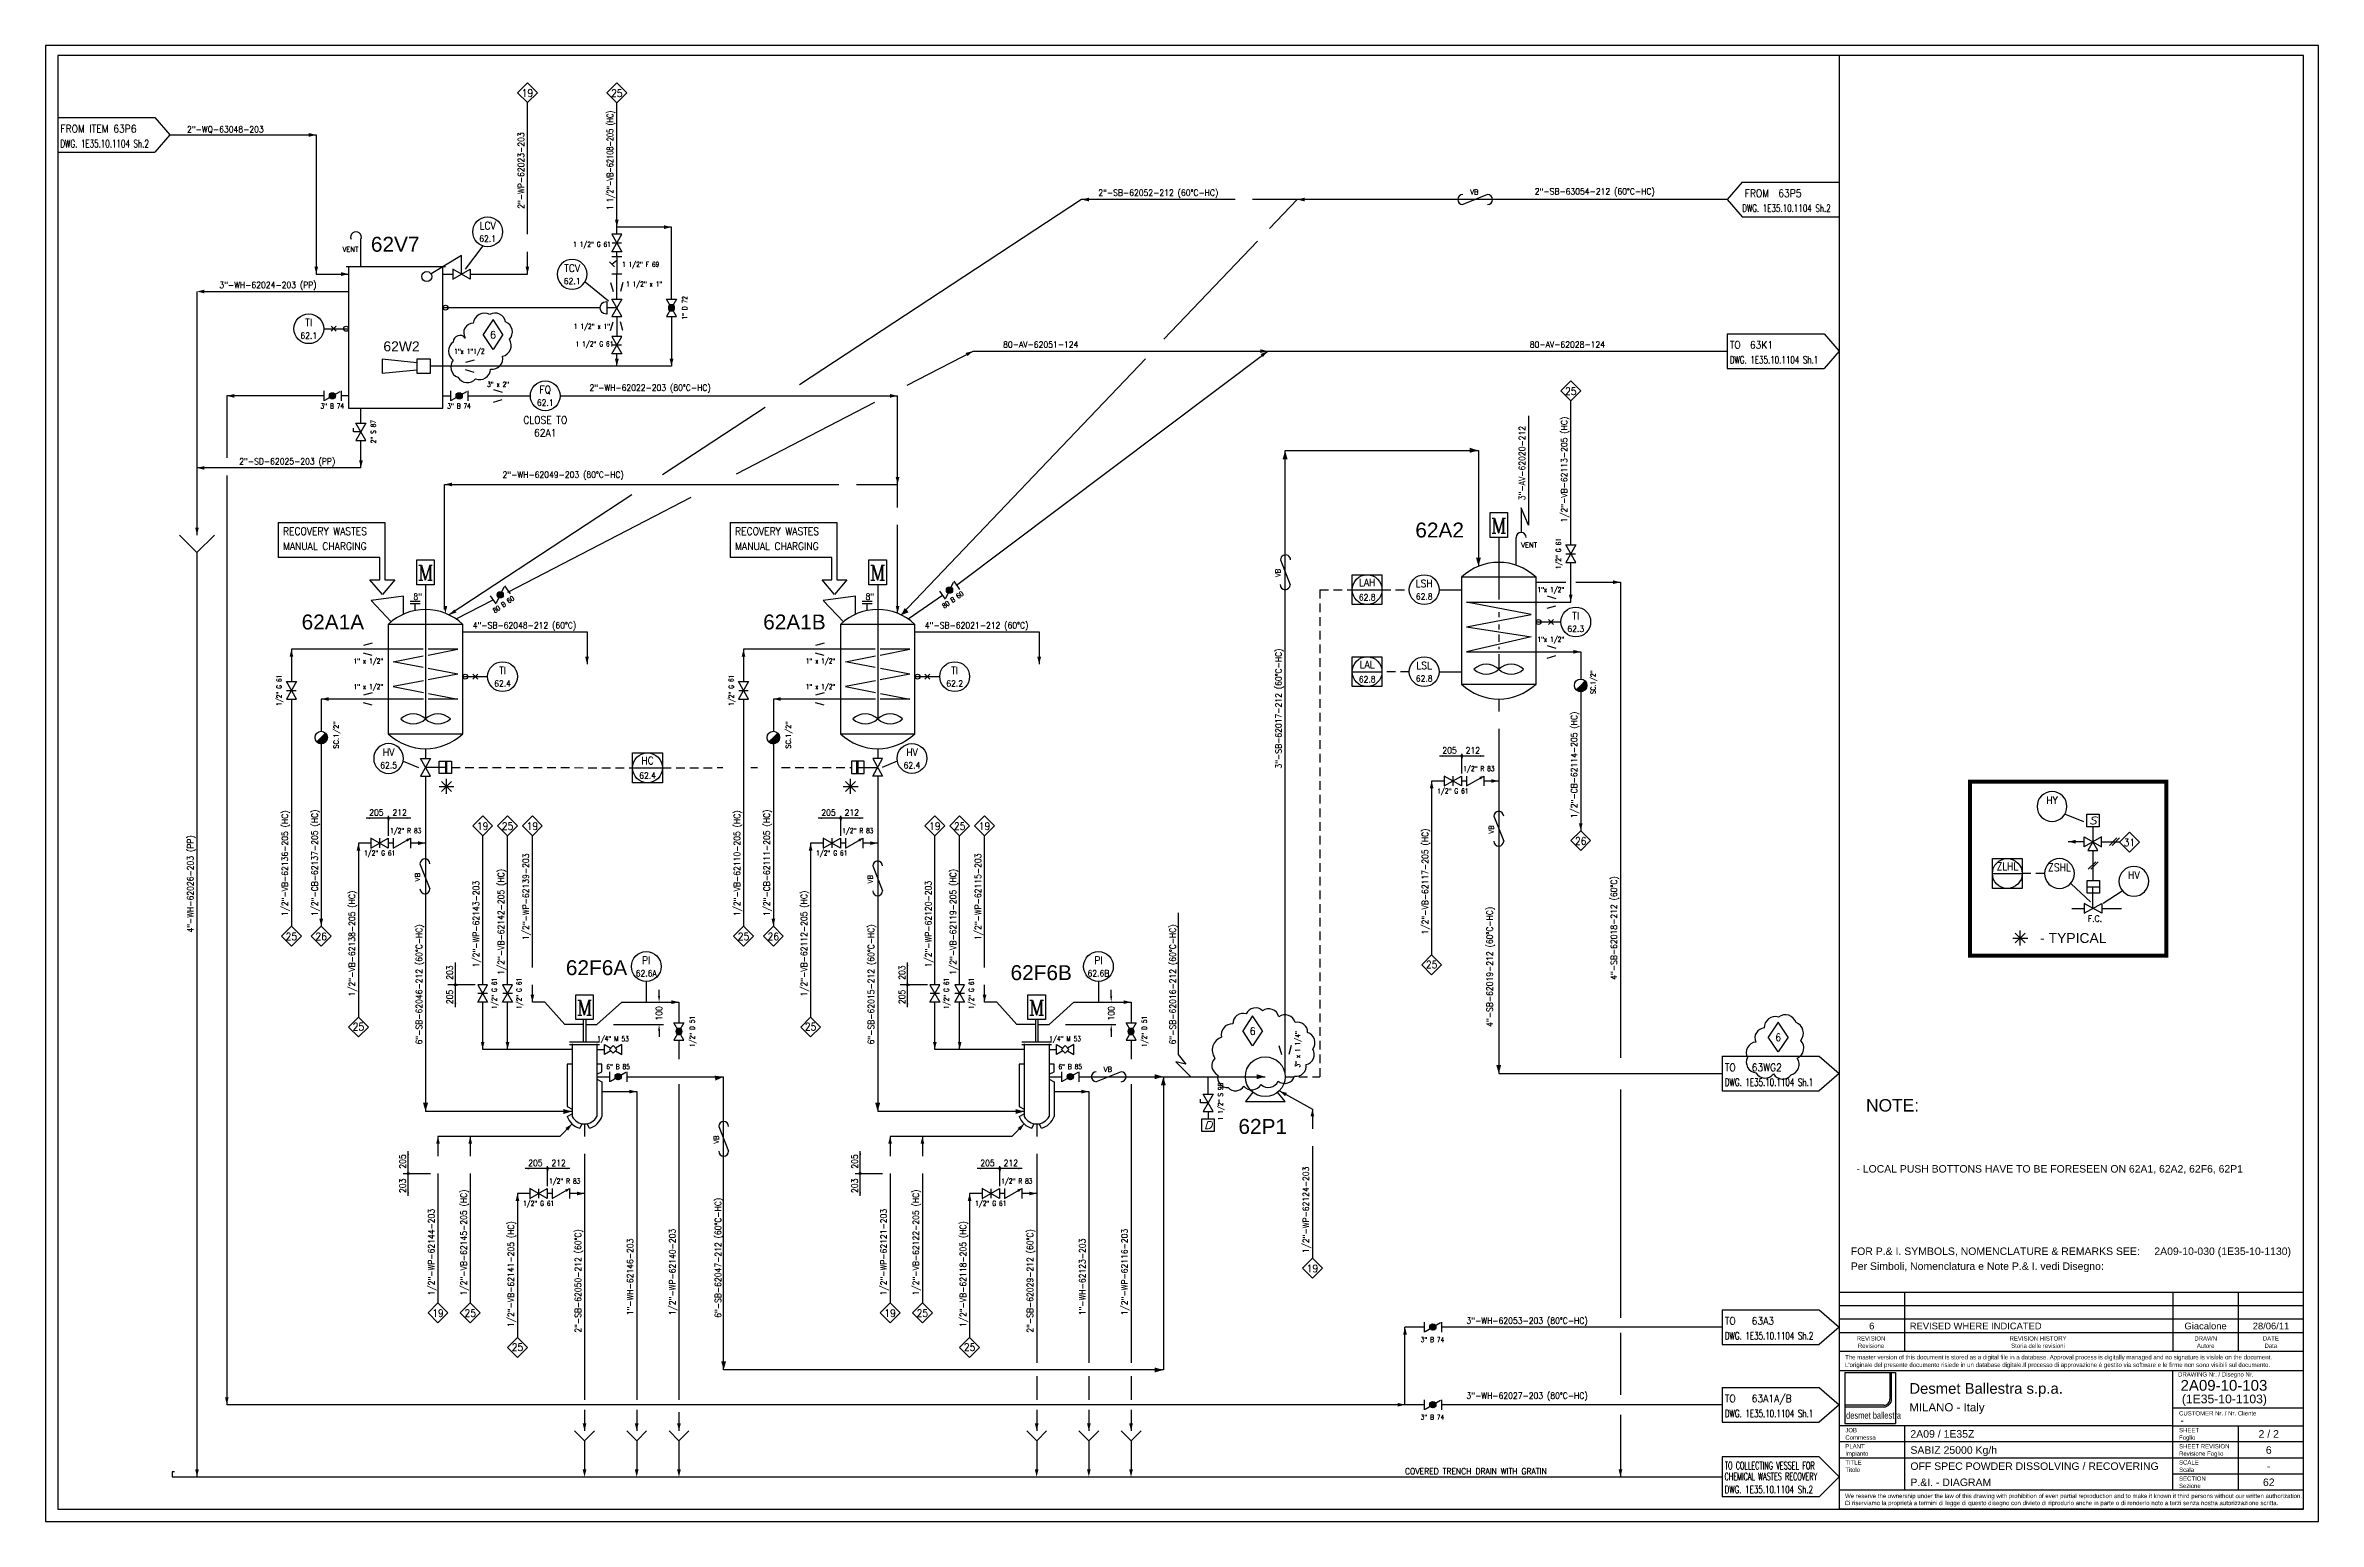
# Model space of a CAD drawing. Extents: x 0 to 91.5, y 0 to 59.4.
import ezdxf
from ezdxf.enums import TextEntityAlignment as Align
from ezdxf.lldxf.tags import DXFTag

# ---------------------------------------------------------------- set-up
doc = ezdxf.new("R2010")
doc.units = 0
doc.header["$LTSCALE"] = 0.5
doc.header["$MEASUREMENT"] = 0
doc.linetypes.add('TRATT2', pattern=[1.1, 0.7, -0.4])
doc.layers.get('0').update_dxf_attribs({"linetype": 'CONTINUOUS'})
for name, color, linetype in [('GREEN', 92, 'CONTINUOUS'), ('NUVOLA', 6, 'CONTINUOUS'), ('PI', 7, 'CONTINUOUS'), ('RED', 1, 'CONTINUOUS'), ('S', 7, 'CONTINUOUS'), ('TRATT2', 5, 'TRATT2'), ('Y', 92, 'CONTINUOUS')]:
    doc.layers.add(name, color=color, linetype=linetype)
doc.styles.add('a17', font='arial.ttf', dxfattribs={"height": 0.162})
doc.styles.add('A2', font='arial.ttf', dxfattribs={"height": 0.6})
doc.styles.add('A22', font='arial.ttf', dxfattribs={"height": 0.22})
doc.styles.add('a25', font='arial.ttf', dxfattribs={"height": 0.25})
doc.styles.add('a3', font='arial.ttf', dxfattribs={"height": 0.3})
doc.styles.add('A4', font='arial.ttf', dxfattribs={"height": 0.4})
doc.styles.add('A6', font='arial.ttf', dxfattribs={"height": 0.6})
doc.styles.add('C6', font='COMPLEX', dxfattribs={"height": 0.6})
doc.styles.add('fab', font='arial.ttf', dxfattribs={"width": 0.67})
doc.styles.add('S', font='ITALIC', dxfattribs={"height": 6})
doc.styles.add('S2', font='SIMPLEX', dxfattribs={"height": 0.2})
doc.styles.add('S25', font='SIMPLEX', dxfattribs={"width": 0.9, "height": 0.25})
doc.styles.add('S25S', font='SIMPLEX', dxfattribs={"width": 0.7, "height": 0.25})
doc.styles.add('S2S', font='SIMPLEX', dxfattribs={"width": 0.7, "height": 0.2})
doc.styles.add('S3', font='SIMPLEX', dxfattribs={"width": 0.9, "height": 0.3})
doc.styles.add('S3S', font='SIMPLEX', dxfattribs={"width": 0.7, "height": 0.3})
tags = doc.linetypes.add('CAPILLARE', pattern='A,0.8,[134,es.shx,S=2.5,R=45,X=0,Y=0],0,1', length=1.8).pattern_tags.tags
tags[4] = DXFTag(74, 5)

msp = doc.modelspace()

# ---------------------------------------------------------------- texts
at = {"style": 'S25', "width": 0.9}
for p in [(24.825, 20.159), (43.025, 20.159)]:
    msp.add_text('100', height=0.25, rotation=90, dxfattribs=at).set_placement(p)
at = {"lineweight": 30, "style": 'a3'}
for s, p in [('FOR P.& I. SYMBOLS, NOMENCLATURE & REMARKS SEE:     2A09-10-030 (1E35-10-1130)', (72.671, 10.726)), ('Per Simboli, Nomenclatura e Note P.& I. vedi Disegno:', (72.671, 10.126)), ('2A09 / 1E35Z', (75.071, 3.375)), ('SABIZ 25000 Kg/h', (75.071, 2.726)), ('OFF SPEC POWDER DISSOLVING / RECOVERING', (75.071, 2.078)), ('P.&I. - DIAGRAM', (75.071, 1.429))]:
    msp.add_text(s, height=0.30158, dxfattribs=at).set_placement(p)
for s, height, style, p in [('REVISION', 0.1729, 'a17', (73.487, 7.282)), ('6', 0.27, 'a25', (73.516, 7.734)), ('REVISION HISTORY', 0.17295, 'a17', (80.208, 7.282)), ('Giacalone', 0.2702, 'a25', (86.953, 7.734)), ('DRAWN', 0.1729, 'a17', (86.958, 7.282)), ('28/06/11', 0.2702, 'a25', (89.586, 7.734)), ('DATE', 0.1729, 'a17', (89.58, 7.282)), ('Revisione', 0.1729, 'a17', (73.487, 6.986)), ('Storia delle revisioni', 0.17295, 'a17', (80.208, 6.986)), ('Autore', 0.1729, 'a17', (86.958, 6.986)), ('Data', 0.1729, 'a17', (89.58, 6.986))]:
    msp.add_text(s, height=height, dxfattribs=dict(style=style)).set_placement(p, align=Align.CENTER)
for s, height, style, p in [('REVISED WHERE INDICATED', 0.27023, 'a25', (75.047, 7.734)), ('The master version of this document is stored as a digital file in a database. Approval process is digitally managed and no signature is visible on the document. ', 0.17511, 'a17', (72.44, 6.525)), ("L'originale del presente documento risiede in un database digitale.Il processo di approvazione è gestito via software e le firme non sono visibili sul documento.", 0.17511, 'a17', (72.44, 6.218)), ('Desmet Ballestra s.p.a.', 0.42805, 'A22', (75.028, 5.142)), ('DRAWING Nr. / Disegno Nr.', 0.17295, 'a17', (85.847, 5.836)), ('2A09-10-103', 0.43237, 'A4', (85.946, 5.264)), ('MILANO - Italy', 0.33076, 'a17', (75.028, 4.432)), ('(1E35-10-1103)', 0.35, 'A22', (85.998, 4.758)), ('JOB', 0.1729, 'a17', (72.452, 3.59)), ('SHEET', 0.1729, 'a17', (85.886, 3.59)), ('CUSTOMER Nr. / Nr. Cliente', 0.17295, 'a17', (85.886, 4.268)), ('Commessa', 0.1729, 'a17', (72.452, 3.294)), ('PLANT', 0.1729, 'a17', (72.452, 2.942)), ('Impianto', 0.1729, 'a17', (72.452, 2.646)), ('SHEET REVISION', 0.17295, 'a17', (85.886, 2.942)), ('Foglio', 0.1729, 'a17', (85.886, 3.294)), ('Revisione Foglio', 0.17295, 'a17', (85.886, 2.646)), ('TITLE', 0.1729, 'a17', (72.452, 2.293)), ('Titolo', 0.1729, 'a17', (72.452, 1.997)), ('SCALE', 0.1729, 'a17', (85.886, 2.293)), ('Scala', 0.1729, 'a17', (85.886, 1.997)), ('We reserve the ownership under the law of this drawing with prohibition of even partial reproduction and to make it known it third persons without our written authorization.', 0.17511, 'a17', (72.44, 0.942)), ('SECTION', 0.1729, 'a17', (85.886, 1.644)), ('Sezione', 0.1729, 'a17', (85.886, 1.348)), ('Ci riserviamo la proprietà a termini di legge di questo disegno con divieto di riprodurlo anche in parte o di renderlo noto a terzi senza nostra autorizzazione scritta.', 0.17511, 'a17', (72.422, 0.659))]:
    msp.add_text(s, height=height, dxfattribs=dict(style=style)).set_placement(p)
at = {"color": 0, "style": 'fab', "width": 0.7}
msp.add_text('desmet ballestra', height=0.26921, dxfattribs=at).set_placement((72.483, 4.138))
at = {"lineweight": 30, "style": 'a3'}
for s, height, p in [('-', 0.302, (86.009, 3.92)), ('2 / 2', 0.3016, (89.496, 3.375)), ('6', 0.302, (89.496, 2.726)), ('-', 0.302, (89.496, 2.078)), ('62', 0.3016, (89.496, 1.429))]:
    msp.add_text(s, height=height, dxfattribs=at).set_placement(p, align=Align.CENTER)
at = {"layer": 'GREEN', "style": 'A4'}
for s, p in [('62W2', (13.604, 47.091)), ('- TYPICAL', (80.293, 23.282))]:
    msp.add_text(s, height=0.4, dxfattribs=at).set_placement(p)
at = {"layer": 'GREEN', "style": 'S3', "width": 0.9}
for s, p in [('CLOSE TO', (20.119, 44.178)), ('62A1', (20.119, 43.663))]:
    msp.add_text(s, height=0.3, dxfattribs=at).set_placement(p, align=Align.CENTER)
at = {"layer": 'GREEN', "color": 0, "style": 'A2'}
msp.add_text('NOTE:', height=0.5, dxfattribs=at).set_placement((73.286, 16.499))
at = {"layer": 'GREEN', "color": 7, "style": 'a3'}
msp.add_text('- LOCAL PUSH BOTTONS HAVE TO BE FORESEEN ON 62A1, 62A2, 62F6, 62P1', height=0.3, dxfattribs=at).set_placement((72.9, 14.043))
at = {"layer": 'S'}
for s, height, style, width, p in [('2"-WQ-63048-203', 0.25, 'S25', 0.9, (5.7, 55.9)), ('2"-SB-62052-212 (60%%dC-HC)', 0.25, 'S25', 0.9, (42.381, 53.348)), ('2"-SB-63054-212 (60%%dC-HC)', 0.25, 'S25', 0.9, (59.95, 53.4)), ('RECOVERY WASTES', 0.3, 'S3', 0.9, (9.561, 39.7)), ('MANUAL CHARGING', 0.3, 'S3', 0.9, (9.561, 39.1)), ('RECOVERY WASTES', 0.3, 'S3', 0.9, (27.761, 39.7)), ('MANUAL CHARGING', 0.3, 'S3', 0.9, (27.761, 39.1)), ('COVERED TRENCH DRAIN WITH GRATIN', 0.25, 'S25', 0.9, (54.725, 1.9)), ('TO COLLECTING VESSEL FOR', 0.3, 'S3S', 0.6, (67.6, 2.1)), ('CHEMICAL WASTES RECOVERY', 0.3, 'S3S', 0.6, (67.59, 1.666)), ('DWG. 1E35.10.1104 Sh.2', 0.3, 'S3', 0.7, (67.59, 1.139))]:
    msp.add_text(s, height=height, dxfattribs=dict(at, style=style, width=width)).set_placement(p)
at = {"layer": 'S', "style": 'S2'}
msp.add_text('VENT', height=0.2, dxfattribs=at).set_placement((12.6, 51.1), align=Align.RIGHT)
msp.add_text('VENT', height=0.2, dxfattribs=at).set_placement((59.4, 39.2))
at = {"layer": 'S', "style": 'S2S', "width": 0.7}
msp.add_text('SC.1/2"', height=0.2, rotation=90, dxfattribs=at).set_placement((62.4, 33.3))
at = {"layer": 'S', "style": 'S2'}
for p in [(11.8, 31.1), (30, 31.1)]:
    msp.add_text('SC.1/2"', height=0.2, rotation=90, dxfattribs=at).set_placement(p)
at = {"layer": 'Y', "style": 'A6'}
for s, p in [('62V7', (13.1, 51.1)), ('62A1A', (10.311, 35.9)), ('62A1B', (28.891, 35.9))]:
    msp.add_text(s, height=0.6, dxfattribs=at).set_placement(p)
msp.add_text('62A2', height=0.6, dxfattribs=at).set_placement((57.1, 39.6), align=Align.RIGHT)
for s, p in [('62F6A', (22.183, 21.988)), ('62F6B', (40.083, 21.788)), ('62P1', (49, 15.6))]:
    msp.add_text(s, height=0.6, dxfattribs=at).set_placement(p, align=Align.CENTER)

# ---------------------------------------------------------------- blocks, each defined once
blk = doc.blocks.new('LCV', base_point=(15.3, 49.6))
for p, q in [((15.649, 50.35), (14.42, 49.604)), ((15.649, 49.6), (15.649, 50.35)), ((15.299, 49.8), (15.299, 49.4)), ((15.299, 49.4), (15.999, 49.8)), ((15.999, 49.4), (15.299, 49.8)), ((15.999, 49.8), (15.999, 49.4))]:
    blk.add_line(p, q)
blk.add_circle((14.249, 49.5), 0.2)
at = {"style": 'S25S', "width": 0.7}
blk.add_attdef('LCV', text='', height=0.25, dxfattribs=at).set_placement((15.7, 48.9), align=Align.CENTER)
blk = doc.blocks.new('STRUM', base_point=(33, 38))
blk.add_circle((33, 38), 0.6)
at = {"width": 0.9}
for tag, height, style, p in [('2', 0.3, 'S3', (33, 38.1)), ('1', 0.25, 'S25', (33, 37.6))]:
    blk.add_attdef(tag, text='', height=height, dxfattribs=dict(at, style=style)).set_placement(p, align=Align.CENTER)
blk = doc.blocks.new('FRECC1', base_point=(19.1, 50.4))
blk.add_solid([(19.1, 50.4), (19.4, 50.475), (19.4, 50.325)])
blk = doc.blocks.new('K', base_point=(6, 22))
for p, q in [((6, 22.2), (6, 21.8)), ((6, 21.8), (6.7, 22.2)), ((6.7, 21.8), (6, 22.2)), ((6.7, 22.2), (6.7, 21.8))]:
    blk.add_line(p, q)
at = {"layer": 'PI', "style": 'S25S', "width": 0.7}
blk.add_attdef('K', text='', height=0.25, dxfattribs=at).set_placement((6.35, 22.3), align=Align.CENTER)
blk = doc.blocks.new('TCV', base_point=(16, 44))
for p, q in [((16.1, 44.4), (16.6, 44.4)), ((16.35, 44.3), (16.35, 44.4)), ((16.35, 44), (16.35, 44.3))]:
    blk.add_line(p, q)
blk.add_arc((16.35, 44.419), 0.251, 355.65799, 184.34201)
blk.add_blockref('K', (16, 44))
at = {"style": 'S25S', "width": 0.7}
blk.add_attdef('TCV', text='', height=0.25, dxfattribs=at).set_placement((16.4, 43.2), align=Align.CENTER)
blk = doc.blocks.new('X', base_point=(14, 48))
for p, q in [((14.1, 47.9), (13.9, 48.1)), ((14.1, 48.1), (13.9, 47.9))]:
    blk.add_line(p, q)
blk = doc.blocks.new('MOTOR', base_point=(11.35, 51))
for p, q in [((11, 52), (11.7, 52)), ((11, 51), (11, 52)), ((11.7, 52), (11.7, 51)), ((11.7, 51), (11, 51))]:
    blk.add_line(p, q)
at = {"style": 'C6'}
blk.add_text('M', height=0.6, dxfattribs=at).set_placement((11.351, 51.18), align=Align.CENTER)
blk = doc.blocks.new('FRECC2')
at = {"layer": 'RED'}
blk.add_solid([(0, 0), (0.35, 0.1), (0.35, -0.1)], dxfattribs=at)
blk = doc.blocks.new('LOSAN2', base_point=(64, 56))
for p, q in [((64, 56.7), (67.9, 56.7)), ((64, 55.3), (67.9, 55.3))]:
    blk.add_line(p, q)
at = {"layer": 'S', "style": 'S3', "width": 0.9}
for tag, p in [('1', (64.1, 56.1)), ('2', (64.1, 55.5))]:
    blk.add_attdef(tag, p, '', height=0.3, dxfattribs=at)
blk = doc.blocks.new('PUMP', base_point=(29, 18.2))
at = {"layer": 'GREEN'}
for p, q in [((28.5, 17.575), (28.2, 17.2)), ((29.8, 17.2), (29.5, 17.575)), ((28.2, 17.2), (29.8, 17.2))]:
    blk.add_line(p, q, dxfattribs=at)
blk.add_circle((29, 18.2), 0.8, dxfattribs=at)
blk = doc.blocks.new('G', base_point=(69, 41))
at = {"layer": 'S'}
for p, q in [((69, 41.2), (69, 40.8)), ((69, 40.8), (69.7, 41.2)), ((69.7, 40.8), (69, 41.2)), ((69.348, 41.194), (69.348, 40.807)), ((69.7, 41.2), (69.7, 40.8))]:
    blk.add_line(p, q, dxfattribs=at)
at = {"layer": 'S', "style": 'S2', "width": 0.7}
for p in [(69.349, 41.396), (69.349, 40.502)]:
    blk.add_attdef('G', text='', height=0.2, dxfattribs=at).set_placement(p, align=Align.CENTER)
blk = doc.blocks.new('*X14')
for p, q in [((12.725, 29.59), (12.86, 29.725)), ((12.728, 29.628), (12.822, 29.722)), ((12.731, 29.561), (12.889, 29.719)), ((12.742, 29.536), (12.914, 29.708)), ((12.757, 29.516), (12.934, 29.693)), ((12.776, 29.499), (12.951, 29.674)), ((12.798, 29.486), (12.964, 29.652)), ((12.825, 29.477), (12.973, 29.625)), ((12.858, 29.475), (12.975, 29.592)), ((12.907, 29.489), (12.961, 29.543))]:
    blk.add_line(p, q)
blk = doc.blocks.new('D', base_point=(69.1, 41))
at = {"layer": 'S'}
for p, q in [((69.1, 41.2), (69.8, 40.8)), ((69.8, 41.2), (69.1, 40.8)), ((69.1, 40.8), (69.1, 41.2)), ((69.8, 40.8), (69.8, 41.2))]:
    blk.add_line(p, q, dxfattribs=at)
blk.add_circle((69.45, 41), 0.125, dxfattribs=at)
blk.add_blockref('*X14', (56.6, 11.4), dxfattribs=at)
at = {"layer": 'S', "style": 'S2', "width": 0.7}
for p in [(69.449, 41.396), (69.449, 40.502)]:
    blk.add_attdef('D', text='', height=0.2, dxfattribs=at).set_placement(p, align=Align.CENTER)
blk = doc.blocks.new('NOMEN', base_point=(35, 22))
for p, q in [((35, 22.8), (34.6, 22.4)), ((34.6, 22.4), (35, 22)), ((35.4, 22.4), (35, 22.8)), ((35, 22), (35.4, 22.4))]:
    blk.add_line(p, q)
at = {"style": 'S3', "width": 0.9}
blk.add_attdef('1', text='', height=0.3, dxfattribs=at).set_placement((35, 22.236), align=Align.CENTER)
blk = doc.blocks.new('F2', base_point=(69, 41))
at = {"layer": 'S'}
for p, q in [((69, 41.2), (69, 40.8)), ((69.7, 41.2), (69.7, 40.8)), ((69.7, 41), (69, 41)), ((69.5, 40.7), (69.3, 40.9)), ((69.55, 41), (69.4, 40.8))]:
    blk.add_line(p, q, dxfattribs=at)
at = {"layer": 'S', "style": 'S2', "width": 0.7}
for p in [(69.342, 41.396), (69.342, 40.466)]:
    blk.add_attdef('F', text='', height=0.2, dxfattribs=at).set_placement(p, align=Align.CENTER)
blk = doc.blocks.new('S', base_point=(68, 41))
at = {"layer": 'S'}
for p, q in [((68, 41.2), (68, 40.8)), ((68.7, 40.8), (68, 41.2)), ((68, 40.8), (68.7, 41.2)), ((68.35, 41.3), (68.5, 41.3)), ((68.35, 41), (68.35, 41.3)), ((68.7, 41.2), (68.7, 40.8))]:
    blk.add_line(p, q, dxfattribs=at)
at = {"layer": 'S', "style": 'S2', "width": 0.7}
for p in [(68.35, 41.4), (68.35, 40.5)]:
    blk.add_attdef('S', text='', height=0.2, dxfattribs=at).set_placement(p, align=Align.CENTER)
blk = doc.blocks.new('*X17')
for p, q in [((42.837, 27.811), (43.189, 28.163)), ((42.857, 27.796), (43.204, 28.143)), ((42.879, 27.782), (43.218, 28.121)), ((42.903, 27.771), (43.229, 28.097)), ((42.929, 27.762), (43.238, 28.071)), ((42.958, 27.755), (43.245, 28.042)), ((42.99, 27.752), (43.248, 28.01)), ((43.027, 27.753), (43.247, 27.973)), ((43.072, 27.763), (43.237, 27.928)), ((43.141, 27.796), (43.204, 27.859))]:
    blk.add_line(p, q)
blk = doc.blocks.new('SC', base_point=(43, 28.25))
for q in [(42.822, 27.824), (43.177, 28.176)]:
    blk.add_line((43, 28), q)
blk.add_circle((43, 28), 0.25)
blk.add_arc((42.998, 28.002), 0.25, 225.29499, 44.24072)
blk.add_blockref('*X17', (0, 0))
blk = doc.blocks.new('CAMBCLAS', base_point=(70.2, 40.9))
at = {"layer": 'S'}
for p, q in [((69.3, 41), (71.1, 41)), ((70.2, 41), (70.2, 40.9))]:
    blk.add_line(p, q, dxfattribs=at)
blk.add_circle((70.2, 41), 0.0397, dxfattribs=at)
at = {"layer": 'S', "yscale": 0.5, "zscale": 0.5}
for p, xscale in [((69.3, 41), 0.5), ((71.1, 41), -0.5)]:
    blk.add_blockref('FRECC1', p, dxfattribs=dict(at, xscale=xscale))
at = {"layer": 'S', "style": 'S25', "width": 0.9}
blk.add_attdef('1', text='', height=0.25, dxfattribs=at).set_placement((70, 41.1), align=Align.RIGHT)
blk.add_attdef('2', (70.4, 41.1), '', height=0.25, dxfattribs=at)
blk = doc.blocks.new('TRACC', base_point=(13.9, 28.6))
blk.add_line((15.1, 28.8), (14.1, 28.4))
for centre, start, end in [((14.1, 28.6), 90, 270), ((15.1, 28.6), 270, 90)]:
    blk.add_arc(centre, 0.2, start, end)
at = {"layer": 'S', "style": 'S2'}
blk.add_text('VB', height=0.2, dxfattribs=at).set_placement((14.4, 28.8))
blk = doc.blocks.new('M', base_point=(69, 41))
at = {"layer": 'S'}
for p, q in [((69, 41.2), (69, 40.8)), ((69.255, 41.055), (69, 41.2)), ((69.445, 41.055), (69.7, 41.2)), ((69.7, 41.2), (69.7, 40.8)), ((69, 40.8), (69.255, 40.945)), ((69.35, 41.15), (69.2, 41)), ((69.2, 41), (69.35, 40.85)), ((69.5, 41), (69.35, 41.15)), ((69.35, 40.85), (69.5, 41)), ((69.7, 40.8), (69.445, 40.945))]:
    blk.add_line(p, q, dxfattribs=at)
at = {"layer": 'S', "style": 'S2', "width": 0.7}
for p in [(69.357, 41.396), (69.357, 40.502)]:
    blk.add_attdef('M', text='', height=0.2, dxfattribs=at).set_placement(p, align=Align.CENTER)
blk = doc.blocks.new('LINEA', base_point=(21, 32))
at = {"layer": 'S', "style": 'S25', "width": 0.9}
blk.add_attdef('LINE', (21, 32.14), '', height=0.25, dxfattribs=at)
blk = doc.blocks.new('STRUMC')
blk.add_line((-0.6, 0), (0.6, 0))
blk.add_lwpolyline([(-0.6, 0.6), (0.6, 0.6), (0.6, -0.6), (-0.6, -0.6), (-0.6, 0.6)])
blk.add_circle((0, 0), 0.6)
at = {"style": 'S3', "width": 0.9}
blk.add_attdef('2', text='', height=0.3, dxfattribs=at).set_placement((0.005, 0.139), align=Align.CENTER)
at = {"style": 'S2'}
for tag, p in [('3', (0.8, 0.4)), ('4', (0.8, 0.1))]:
    blk.add_attdef(tag, p, '', height=0.2, dxfattribs=at)
at = {"layer": 'S', "style": 'S25', "width": 0.9}
blk.add_attdef('1', text='', height=0.25, dxfattribs=at).set_placement((0.005, -0.436), align=Align.CENTER)
blk = doc.blocks.new('RID2', base_point=(71, 41))
at = {"layer": 'S'}
for p, q in [((71.35, 41.25), (71, 41.15)), ((71.35, 40.75), (71, 40.85))]:
    blk.add_line(p, q, dxfattribs=at)
at = {"layer": 'S', "style": 'S2', "width": 0.7}
for p in [(71.2, 41.4), (71.2, 40.4)]:
    blk.add_attdef('RID', text='', height=0.2, dxfattribs=at).set_placement(p, align=Align.CENTER)
blk = doc.blocks.new('*X23')
for p, q in [((12.778, 29.501), (12.903, 29.626)), ((12.782, 29.47), (12.934, 29.622)), ((12.786, 29.544), (12.86, 29.618)), ((12.792, 29.444), (12.96, 29.612)), ((12.806, 29.423), (12.981, 29.598)), ((12.823, 29.405), (12.999, 29.581)), ((12.844, 29.391), (13.013, 29.56)), ((12.87, 29.38), (13.023, 29.534)), ((12.9, 29.376), (13.028, 29.504)), ((12.942, 29.382), (13.022, 29.462))]:
    blk.add_line(p, q)
blk = doc.blocks.new('B', base_point=(12.55, 29.5))
for p, q in [((12.55, 29.7), (12.55, 29.3)), ((12.591, 29.322), (13.215, 29.68)), ((13.25, 29.7), (13.25, 29.3))]:
    blk.add_line(p, q)
blk.add_circle((12.903, 29.501), 0.125)
blk.add_blockref('*X23', (0, 0))
at = {"layer": 'S', "style": 'S2', "width": 0.7}
blk.add_attdef('B', text='', height=0.2, dxfattribs=at).set_placement((12.9, 29.807), align=Align.CENTER)
blk = doc.blocks.new('RIDN')
at = {"layer": 'S'}
for p, q in [((-0.364, 0.248), (-0.014, 0.148)), ((-0.364, -0.252), (-0.014, -0.152))]:
    blk.add_line(p, q, dxfattribs=at)
at = {"layer": 'S', "style": 'S2', "width": 0.7}
for p in [(-0.178, 0.398), (-0.178, -0.602)]:
    blk.add_attdef('RID', text='', height=0.2, dxfattribs=at).set_placement(p, align=Align.CENTER)
blk = doc.blocks.new('PRESA', base_point=(70, 41))
at = {"layer": 'S'}
for p, q in [((69.75, 41), (69.75, 41.5)), ((69.75, 41.5), (70.25, 41.5)), ((70.25, 41.5), (70.25, 41)), ((70.25, 41), (69.75, 41))]:
    blk.add_line(p, q, dxfattribs=at)
at = {"layer": 'S', "style": 'S', "width": 1.2}
blk.add_attdef('1', text='', height=0.3, dxfattribs=at).set_placement((70, 41.1), align=Align.CENTER)
blk = doc.blocks.new('DRENO')
for p, q in [((0, -0.3), (0, 0)), ((0, -1), (0, -1.3))]:
    blk.add_line(p, q)
at = {"layer": 'S'}
for p, q in [((-0.3, -0.65), (-0.3, -0.5)), ((0, -0.65), (-0.3, -0.65)), ((0.2, -1), (-0.2, -0.3)), ((0.2, -0.3), (-0.2, -1)), ((-0.2, -0.3), (0.2, -0.3)), ((-0.2, -1), (0.2, -1))]:
    blk.add_line(p, q, dxfattribs=at)
blk.add_blockref('PRESA', (0, -1.8)).add_auto_attribs({'1': 'D'})
at = {"layer": 'S', "style": 'S2', "width": 0.7}
for p in [(-0.4, -0.65), (0.5, -0.65)]:
    blk.add_attdef('S', text='', height=0.2, rotation=90, dxfattribs=at).set_placement(p, align=Align.CENTER)
blk = doc.blocks.new('R')
at = {"layer": 'S'}
for p, q in [((0, 0.2), (0, -0.2)), ((0, -0.2), (0.7, 0.2)), ((0.7, 0.2), (0.7, -0.2))]:
    blk.add_line(p, q, dxfattribs=at)
blk.add_solid([(0.7, 0.2), (0.519, 0.167), (0.581, 0.059)], dxfattribs=at)
at = {"layer": 'S', "style": 'S2', "width": 0.7}
for p in [(0.342, 0.396), (0.342, -0.498)]:
    blk.add_attdef('R', text='', height=0.2, dxfattribs=at).set_placement(p, align=Align.CENTER)
blk = doc.blocks.new('RID')
for p, q in [((-0.364, 0.248), (-0.014, 0.148)), ((-0.364, -0.252), (-0.014, -0.152))]:
    blk.add_line(p, q)
at = {"style": 'S2', "width": 0.7}
for p in [(-0.178, 0.398), (-0.178, -0.602)]:
    blk.add_attdef('RID', text='', height=0.2, dxfattribs=at).set_placement(p, align=Align.CENTER)
blk = doc.blocks.new('FLANGIA')
at = {"layer": 'GREEN'}
for p, q in [((0, 0.2), (0, -0.2)), ((0.1, 0.2), (0.1, -0.2))]:
    blk.add_line(p, q, dxfattribs=at)
blk = doc.blocks.new('RID1')
for p, q in [((0.35, 0.25), (0, 0.15)), ((0.35, -0.25), (0, -0.15))]:
    blk.add_line(p, q)
at = {"style": 'S2', "width": 0.7}
for p in [(0.2, 0.4), (0.2, -0.6)]:
    blk.add_attdef('RID', text='', height=0.2, dxfattribs=at).set_placement(p, align=Align.CENTER)
blk = doc.blocks.new('COMPNEU', base_point=(32.45, 18.2))
for p, q in [((32.6, 18.35), (32.3, 18.05)), ((32.7, 18.35), (32.4, 18.05))]:
    blk.add_line(p, q)
blk = doc.blocks.new('ASTER')
at = {"layer": 'RED'}
for p, q in [((-0.3, 0), (0.3, 0)), ((-0.2, 0.2), (0.2, -0.2)), ((0.2, 0.2), (-0.2, -0.2)), ((0, -0.3), (0, 0.3))]:
    blk.add_line(p, q, dxfattribs=at)
blk = doc.blocks.new('TREV', base_point=(31.1, 15.45))
for p, q in [((30.75, 15.65), (30.75, 15.25)), ((30.75, 15.25), (31.45, 15.65)), ((31.45, 15.25), (30.75, 15.65)), ((30.9, 15.8), (31.3, 15.8)), ((31.1, 15.45), (30.9, 15.8)), ((31.3, 15.8), (31.1, 15.45)), ((31.45, 15.65), (31.45, 15.25))]:
    blk.add_line(p, q)
blk = doc.blocks.new('COMPUTER')
blk.add_line((-0.6, 0), (0.6, 0))
blk.add_lwpolyline([(-0.6, 0.6), (0.6, 0.6), (0.6, -0.6), (-0.6, -0.6), (-0.6, 0.6)])
blk.add_circle((0, 0), 0.6)
at = {"width": 0.9}
for tag, height, style, p in [('SIGLA', 0.3, 'S3', (0.005, 0.139)), ('NUMERO', 0.25, 'S25', (0.005, -0.436))]:
    blk.add_attdef(tag, text='', height=height, dxfattribs=dict(at, style=style)).set_placement(p, align=Align.CENTER)
at = {"style": 'S2'}
for tag, p in [('3', (0.8, 0.4)), ('4', (0.8, 0.1))]:
    blk.add_attdef(tag, p, '', height=0.2, dxfattribs=at)
blk = doc.blocks.new('REV')
at = {"layer": 'Y'}
for p, q in [((0, 0.6), (-0.4, 0)), ((0, -0.6), (-0.4, 0)), ((0.4, 0), (0, 0.6)), ((0.4, 0), (0, -0.6))]:
    blk.add_line(p, q, dxfattribs=at)
at = {"layer": 'Y', "color": 0, "style": 'S3', "width": 0.9}
blk.add_attdef('REV', text='', height=0.3, dxfattribs=at).set_placement((0, -0.162), align=Align.CENTER)

# ---------------------------------------------------------------- linework, layer by layer
for p, q in [((91.5, 59.4), (0, 59.4)), ((0, 59.4), (0, 0)), ((91.5, 0), (91.5, 59.4)), ((19.4, 51.8), (19.4, 57.1)), ((23, 51.8), (23, 57.091)), ((4.4, 56.5), (5, 55.8)), ((5, 55.8), (4.4, 55.1)), ((5, 55.8), (10.9, 55.8)), ((10.9, 55.8), (10.9, 50.2)), ((41.711, 53.2), (30.348, 45.739)), ((47.894, 53.2), (41.711, 53.2)), ((67.7, 53.2), (48.594, 53.2)), ((50.384, 53.2), (49.271, 52.033)), ((68.3, 53.9), (67.7, 53.2)), ((67.7, 53.2), (68.3, 52.5)), ((17.61, 51.331), (16.9, 50.4)), ((25.2, 52.091), (23, 52.091)), ((25.2, 49.191), (25.2, 52.091)), ((48.788, 51.526), (45.022, 47.575)), ((19.4, 50.2), (19.4, 51.1)), ((23, 50.891), (23, 51.1)), ((6.1, 49.5), (6.1, 39.7)), ((6.2, 49.5), (12.2, 49.5)), ((10.9, 50.2), (12.2, 50.2)), ((16, 50.2), (16.4, 50.2)), ((17.1, 50.2), (19.4, 50.2)), ((21.719, 49.889), (22.67, 49.124)), ((23, 49.191), (23, 50.191)), ((11.2, 48), (12.2, 48)), ((23, 48.491), (23, 47.691)), ((25.2, 48.491), (25.2, 46.491)), ((67.7, 47.8), (67.7, 46.4)), ((71.6, 47.8), (72.2, 47.1)), ((23, 46.491), (23, 46.991)), ((44.279, 46.795), (34.449, 36.482)), ((34.692, 45.727), (37.342, 47.1)), ((36.677, 37.678), (49.2, 47.1)), ((37.342, 47.1), (67.7, 47.1)), ((72.2, 47.1), (71.6, 46.4)), ((25.2, 46.491), (15.504, 46.491)), ((7.3, 45.3), (7.3, 42.8)), ((11.2, 45.3), (7.3, 45.3)), ((12.2, 45.3), (11.9, 45.3)), ((16, 45.3), (16.3, 45.3)), ((17, 45.3), (19.518, 45.3)), ((20.718, 45.3), (34.3, 45.3)), ((28.973, 44.837), (24.833, 42.118)), ((27.82, 42.168), (33.384, 45.05)), ((34.3, 40.807), (34.3, 45.3)), ((61.399, 39.3), (61.399, 45.1)), ((12.7, 44.2), (12.7, 44.8)), ((59.7, 44.5), (59.7, 40.1)), ((12.7, 42.4), (12.7, 43.5)), ((12.7, 42.4), (6.1, 42.4)), ((7.3, 42.1), (7.3, 4.7)), ((16.062, 36.697), (16.062, 41.733)), ((16.062, 41.733), (31.941, 41.733)), ((23.603, 41.311), (16.249, 36.482)), ((18.606, 37.396), (25.993, 41.222)), ((32.641, 41.733), (34.3, 41.733)), ((59.7, 40.1), (59.4, 40.8)), ((59.4, 40.8), (59.4, 39.8)), ((6.1, 39), (5.4, 39.7)), ((6.1, 39), (6.8, 39.7)), ((9.361, 40.2), (13.161, 40.2)), ((9.361, 40.2), (9.361, 38.8)), ((13.161, 40.2), (13.661, 40.2)), ((13.661, 40.2), (13.661, 38.8)), ((27.561, 40.2), (31.361, 40.2)), ((27.561, 40.2), (27.561, 38.8)), ((31.361, 40.2), (31.861, 40.2)), ((31.861, 40.2), (31.861, 38.8)), ((34.3, 36.547), (34.3, 40.107)), ((58.5, 39.6), (58.5, 37.1)), ((6.1, 39), (6.1, 1.8)), ((13.461, 38.8), (9.361, 38.8)), ((13.461, 37.9), (13.461, 38.8)), ((13.661, 38.8), (13.661, 37.9)), ((31.661, 38.8), (27.561, 38.8)), ((31.661, 37.9), (31.661, 38.8)), ((31.861, 38.8), (31.861, 37.9)), ((61.399, 37), (61.399, 38.6)), ((13.561, 37.3), (13.061, 37.9)), ((13.061, 37.9), (13.461, 37.9)), ((14.061, 37.9), (13.561, 37.3)), ((13.661, 37.9), (14.061, 37.9)), ((15.3, 37.7), (15.3, 32.3)), ((31.761, 37.3), (31.261, 37.9)), ((31.261, 37.9), (31.661, 37.9)), ((32.261, 37.9), (31.761, 37.3)), ((31.861, 37.9), (32.261, 37.9)), ((33.5, 37.7), (33.5, 32.3)), ((60, 37.8), (61.2, 37.8)), ((61.6, 37.8), (63.4, 37.8)), ((63.4, 37.8), (63.4, 18.661)), ((16.062, 36.697), (16.062, 36.697)), ((16.529, 36.32), (18.016, 37.09)), ((34.729, 36.32), (36.103, 37.277)), ((56.1, 37.5), (57, 37.5)), ((59.8, 36.5), (57.2, 37)), ((57.2, 37), (61.4, 37)), ((58.5, 36.6), (58.5, 36.4)), ((16.8, 35.8), (21.8, 35.8)), ((21.8, 35.8), (21.8, 34.5)), ((35, 35.8), (40, 35.8)), ((40, 35.8), (40, 34.5)), ((57.2, 36), (59.8, 36.5)), ((57.2, 36), (59.8, 35.6)), ((58.5, 36.1), (58.5, 35.9)), ((58.5, 35.7), (58.5, 35.4)), ((60, 36.2), (61, 36.2)), ((11.2, 35.1), (9.9, 35.1)), ((9.9, 35.1), (9.9, 33.8)), ((15.2, 35.1), (11.2, 35.1)), ((14, 34.6), (15.208, 34.832)), ((16.6, 35.1), (15.4, 35.1)), ((15.402, 34.87), (16.6, 35.1)), ((29.4, 35.1), (28.1, 35.1)), ((28.1, 35.1), (28.1, 33.8)), ((33.4, 35.1), (29.4, 35.1)), ((32.2, 34.6), (33.408, 34.832)), ((34.8, 35.1), (33.6, 35.1)), ((33.602, 34.87), (34.8, 35.1)), ((59.8, 35.6), (57.2, 35)), ((57.2, 35), (61.8, 35)), ((58.5, 35.2), (58.5, 35.1)), ((58.5, 34.9), (58.5, 34.3)), ((61.8, 35), (61.8, 33.9)), ((15.204, 34.368), (14, 34.6)), ((16.6, 34.1), (15.405, 33.87)), ((16.6, 34.1), (15.408, 34.329)), ((16.8, 34), (17.8, 34)), ((33.404, 34.368), (32.2, 34.6)), ((34.8, 34.1), (33.605, 33.87)), ((34.8, 34.1), (33.608, 34.329)), ((35, 34), (36, 34)), ((56.1, 34.2), (57, 34.2)), ((9.9, 33.1), (9.9, 23.958)), ((15.211, 33.1), (11.1, 33.1)), ((11.1, 33.1), (11.1, 31.8)), ((15.211, 33.833), (14, 33.6)), ((14, 33.6), (15.212, 33.367)), ((16.6, 33.1), (15.405, 33.1)), ((15.413, 33.328), (16.6, 33.1)), ((28.1, 33.1), (28.1, 23.958)), ((33.411, 33.1), (29.3, 33.1)), ((29.3, 33.1), (29.3, 31.8)), ((33.411, 33.833), (32.2, 33.6)), ((32.2, 33.6), (33.412, 33.367)), ((34.8, 33.1), (33.605, 33.1)), ((33.613, 33.328), (34.8, 33.1)), ((61.8, 33.4), (61.8, 27.8)), ((11.1, 31.3), (11.1, 23.958)), ((29.3, 31.3), (29.3, 23.958)), ((14.402, 30.601), (15.011, 30.35)), ((16.1, 30.35), (15.3, 30.35)), ((15.85, 30.6), (16.35, 30.6)), ((15.85, 30.1), (15.85, 30.6)), ((16.1, 30.6), (16.1, 30.1)), ((16.15, 30.6), (16.15, 30.1)), ((16.35, 30.6), (16.35, 30.1)), ((32.95, 30.6), (32.45, 30.6)), ((32.45, 30.6), (32.45, 30.1)), ((32.65, 30.6), (32.65, 30.1)), ((32.7, 30.6), (32.7, 30.1)), ((32.7, 30.35), (33.5, 30.35)), ((32.95, 30.1), (32.95, 30.6)), ((34.291, 30.601), (33.682, 30.35)), ((16.35, 30.1), (15.85, 30.1)), ((32.45, 30.1), (32.95, 30.1)), ((55.8, 29.8), (55.8, 22.8)), ((56.3, 29.8), (55.8, 29.8)), ((57.2, 29.8), (57, 29.8)), ((58.5, 29.8), (57.9, 29.8)), ((81.271, 28.476), (82.041, 28.171)), ((17.6, 21.6), (17.6, 27.6)), ((18.6, 21.6), (18.6, 27.6)), ((19.6, 22.3), (19.6, 27.6)), ((35.8, 21.6), (35.8, 27.6)), ((36.8, 21.6), (36.8, 27.6)), ((37.8, 22.3), (37.8, 27.6)), ((82.417, 27.962), (82.417, 27.358)), ((12.6, 27.3), (12.6, 20.3)), ((13.1, 27.3), (12.6, 27.3)), ((14, 27.3), (13.8, 27.3)), ((15.3, 27.3), (14.7, 27.3)), ((30.8, 27.3), (30.8, 20.3)), ((31.3, 27.3), (30.8, 27.3)), ((32.2, 27.3), (32, 27.3)), ((33.5, 27.3), (32.9, 27.3)), ((82.067, 27.358), (81.417, 27.358)), ((82.417, 27.008), (82.417, 25.776)), ((82.767, 27.358), (83.496, 27.358)), ((81.542, 25.665), (82.322, 24.935)), ((82.186, 25.543), (82.684, 25.543)), ((82.421, 24.676), (82.421, 25.543)), ((83.597, 25.363), (82.825, 24.877)), ((19.6, 20.9), (19.6, 21.6)), ((24.185, 21.736), (24.185, 20.9)), ((24.7, 21.15), (24.7, 21.4)), ((37.8, 20.9), (37.8, 21.6)), ((37.8, 21.15), (37.8, 21.4)), ((42.385, 21.736), (42.385, 20.9)), ((42.9, 21.15), (42.9, 21.4)), ((17.6, 19), (17.6, 20.9)), ((18.6, 19), (18.6, 20.9)), ((20.1, 20.9), (19.6, 20.9)), ((20.9, 20), (20.1, 20.9)), ((22.2, 20), (23.2, 20.9)), ((23.2, 20.9), (25.5, 20.9)), ((24.763, 20.9), (24.88, 20.9)), ((24.763, 20.9), (24.88, 20.9)), ((25.5, 20.9), (25.5, 20.07)), ((35.8, 19), (35.8, 20.9)), ((36.8, 19), (36.8, 20.9)), ((38.3, 20.9), (37.8, 20.9)), ((39.1, 20), (38.3, 20.9)), ((40.4, 20), (41.4, 20.9)), ((41.4, 20.9), (43.7, 20.9)), ((42.963, 20.9), (43.08, 20.9)), ((43.7, 20.9), (43.7, 20.07)), ((21.65, 20), (20.9, 20)), ((21.75, 20), (22.2, 20)), ((22.863, 20), (24.88, 20)), ((24.7, 19.75), (24.7, 19.5)), ((25.5, 19.37), (25.5, 18.6)), ((39.85, 20), (39.1, 20)), ((39.95, 20), (40.4, 20)), ((41.062, 20), (43.08, 20)), ((42.9, 19.75), (42.9, 19.5)), ((43.7, 19.37), (43.7, 18.6)), ((21.2, 19), (17.6, 19)), ((39.4, 19), (35.8, 19)), ((67.5, 18.726), (67.5, 17.326)), ((71.4, 18.726), (72.2, 18.026)), ((25.5, 17.6), (25.5, 4.9)), ((43.7, 17.6), (43.7, 6.389)), ((46.8, 17.5), (46.8, 17.9)), ((63.4, 17.391), (63.4, 8.2)), ((72.2, 18.026), (71.4, 17.326)), ((22.4, 17.3), (23.8, 17.3)), ((23.8, 17.3), (23.8, 4.9)), ((40.6, 17.3), (42, 17.3)), ((42, 17.3), (42, 6.389)), ((49.674, 17.326), (51, 16.6)), ((51, 16.6), (51, 15.8)), ((21.2, 16), (20.7, 15.5)), ((21.7, 16), (21.7, 15.5)), ((39.4, 16), (38.9, 15.5)), ((39.9, 16), (39.9, 15.5)), ((20.7, 15.5), (15.8, 15.5)), ((15.8, 15.5), (15.8, 14.7)), ((17.1, 15.5), (17.1, 14.7)), ((21.7, 14.8), (21.7, 4.9)), ((21.7, 14.8), (21.7, 6.389)), ((38.9, 15.5), (34, 15.5)), ((34, 15.5), (34, 14.7)), ((35.3, 15.5), (35.3, 14.7)), ((39.9, 14.8), (39.9, 6.389)), ((51, 15.1), (51, 10.6)), ((15.8, 14), (15.8, 8.8)), ((17.1, 14), (17.1, 8.8)), ((34, 14), (34, 8.8)), ((35.3, 14), (35.3, 8.8)), ((19, 13.2), (19, 7.4)), ((19.5, 13.2), (19, 13.2)), ((20.4, 13.2), (20.2, 13.2)), ((21.7, 13.2), (21.1, 13.2)), ((37.2, 13.2), (37.2, 7.4)), ((37.7, 13.2), (37.2, 13.2)), ((38.6, 13.2), (38.4, 13.2)), ((39.9, 13.2), (39.3, 13.2)), ((74.833, 9.221), (74.833, 6.839)), ((85.634, 9.221), (85.634, 6.839)), ((88.267, 9.221), (88.267, 6.839)), ((67.5, 8.524), (67.5, 7.124)), ((71.4, 8.524), (72.2, 7.824)), ((54.726, 4.7), (54.726, 7.824)), ((55.494, 7.824), (54.726, 7.824)), ((67.5, 7.824), (56.194, 7.824)), ((63.4, 7.6), (63.4, 5.1)), ((72.2, 7.824), (71.4, 7.124)), ((39.9, 5.846), (39.9, 4.9)), ((42, 5.846), (42, 4.9)), ((43.7, 5.846), (43.7, 4.9)), ((55.494, 4.7), (7.3, 4.7)), ((67.5, 4.7), (56.194, 4.7)), ((67.5, 5.4), (67.5, 4)), ((71.4, 5.4), (72.2, 4.7)), ((72.2, 4.7), (71.4, 4)), ((21.7, 4.5), (21.7, 3.65)), ((23.8, 4.5), (23.8, 3.65)), ((25.5, 4.4), (25.5, 3.65)), ((39.9, 4.5), (39.9, 3.65)), ((42, 4.5), (42, 3.65)), ((43.7, 4.5), (43.7, 3.65)), ((63.4, 4.3), (63.4, 1.8)), ((74.833, 3.851), (74.833, 1.257)), ((88.267, 3.851), (88.267, 1.257)), ((21.3, 3.65), (21.7, 3.25)), ((21.7, 3.25), (22.1, 3.65)), ((21.7, 3.25), (21.7, 2)), ((23.4, 3.65), (23.8, 3.25)), ((23.8, 3.25), (24.2, 3.65)), ((23.8, 3.25), (23.8, 2)), ((25.1, 3.65), (25.5, 3.25)), ((25.5, 3.25), (25.9, 3.65)), ((25.5, 3.25), (25.5, 2)), ((39.5, 3.65), (39.9, 3.25)), ((39.9, 3.25), (40.3, 3.65)), ((39.9, 3.25), (39.9, 2)), ((41.6, 3.65), (42, 3.25)), ((42, 3.25), (42.4, 3.65)), ((42, 3.25), (42, 2)), ((43.3, 3.65), (43.7, 3.25)), ((43.7, 3.25), (44.1, 3.65)), ((43.7, 3.25), (43.7, 2)), ((5.2, 2), (5.1, 2)), ((5.1, 2), (5.1, 1.8)), ((67.5, 2.6), (67.5, 1)), ((71.4, 2.6), (67.5, 2.6)), ((71.4, 2.6), (72.2, 1.8)), ((5.1, 1.8), (67.5, 1.8)), ((5.1, 1.8), (5.1, 1.8)), ((67.5, 1.001), (71.4, 1.001)), ((72.2, 1.8), (71.4, 1)), ((0, 0), (91.5, 0))]:
    msp.add_line(p, q)
at = {"linetype": 'CAPILLARE'}
msp.add_line((22.328, 48.848), (16, 48.848), dxfattribs=at)
at = {"color": 0}
for p, q in [((90.9, 9.221), (72.2, 9.221)), ((90.9, 8.679), (72.2, 8.679)), ((90.9, 8.137), (72.2, 8.137)), ((72.432, 5.993), (74.474, 5.993)), ((72.432, 5.993), (72.432, 3.951)), ((74.248, 5.993), (74.248, 4.924)), ((74.314, 4.924), (74.314, 5.993)), ((74.474, 5.993), (74.474, 3.951)), ((74.002, 4.679), (72.432, 4.679)), ((72.432, 4.613), (74.002, 4.613)), ((72.432, 3.951), (74.474, 3.951)), ((90.9, 3.202), (72.2, 3.202)), ((90.9, 2.554), (72.2, 2.554)), ((90.9, 1.905), (85.634, 1.905))]:
    msp.add_line(p, q, dxfattribs=at)
msp.add_lwpolyline([(45.6, 24.5), (45.6, 18.8), (45.9, 18.4), (45.5, 18.5), (46.1, 17.9)])
for centre, radius in [((16.1, 48.848), 0.1), ((12.1, 48), 0.1), ((60.1, 36.2), 0.1), ((60, 36), 0), ((16.9, 34), 0.1), ((35.1, 34), 0.1)]:
    msp.add_circle(centre, radius)
for centre, start, end in [((58, 33.775), 46.39718, 133.60282), ((58, 34.825), 226.39718, 313.60282), ((59, 33.775), 46.39718, 133.60282), ((59, 34.825), 226.39718, 313.60282), ((14.8, 31.775), 46.39718, 133.60282), ((14.8, 32.825), 226.39718, 313.60282), ((15.8, 31.775), 46.39718, 133.60282), ((15.8, 32.825), 226.39718, 313.60282), ((33, 31.775), 46.39718, 133.60282), ((33, 32.825), 226.39718, 313.60282), ((34, 31.775), 46.39718, 133.60282), ((34, 32.825), 226.39718, 313.60282)]:
    msp.add_arc(centre, 0.725, start, end)
for radius in [0.312, 0.246]:
    msp.add_arc((74.002, 4.924), radius, 269.99996, 0.00004, dxfattribs=at)
for points in [[(24.742, 21.15), (24.658, 21.15), (24.7, 20.9)], [(42.942, 21.15), (42.858, 21.15), (42.9, 20.9)], [(24.742, 19.75), (24.658, 19.75), (24.7, 20)], [(42.942, 19.75), (42.858, 19.75), (42.9, 20)]]:
    msp.add_solid(points)
at = {"layer": 'GREEN'}
for p, q in [((12.7, 50.5), (12.7, 51.6)), ((12.1, 50.5), (16.1, 50.5)), ((12.2, 50.5), (12.2, 44.8)), ((16, 44.8), (16, 50.5)), ((13.549, 46.77), (13.549, 46.211)), ((14.945, 46.63), (13.549, 46.77)), ((14.945, 46.77), (14.945, 46.211)), ((15.504, 46.77), (14.945, 46.77)), ((15.504, 46.211), (15.504, 46.77)), ((13.549, 46.211), (14.945, 46.351)), ((14.945, 46.211), (15.504, 46.211)), ((12.2, 44.8), (16, 44.8)), ((59.2, 38.5), (59.2, 39.6)), ((60, 38), (57, 38)), ((57, 38), (57, 33.7)), ((60, 33.7), (60, 38)), ((14.407, 37.245), (13.107, 37.061)), ((13.107, 37.061), (13.918, 36.203)), ((14.407, 36.51), (14.407, 37.245)), ((14.882, 36.66), (14.882, 36.943)), ((32.607, 37.245), (31.307, 37.061)), ((31.307, 37.061), (32.118, 36.203)), ((32.607, 36.51), (32.607, 37.245)), ((33.082, 36.66), (33.082, 36.943)), ((13.8, 36.1), (13.8, 31.7)), ((16.8, 36.1), (13.8, 36.1)), ((16.8, 31.7), (16.8, 36.1)), ((32, 36.1), (32, 31.7)), ((35, 36.1), (32, 36.1)), ((35, 31.7), (35, 36.1)), ((57, 33.7), (60, 33.7)), ((13.8, 31.7), (16.8, 31.7)), ((32, 31.7), (35, 31.7)), ((21.65, 20.17), (21.65, 19.3)), ((21.75, 20.17), (21.75, 19.3)), ((39.85, 20.17), (39.85, 19.3)), ((39.95, 20.17), (39.95, 19.3)), ((21.1, 19.3), (22.3, 19.3)), ((21.2, 19.222), (21.2, 16.3)), ((22.2, 19.222), (22.2, 16.3)), ((39.3, 19.3), (40.5, 19.3)), ((39.4, 19.222), (39.4, 16.3)), ((40.4, 19.222), (40.4, 16.3)), ((21, 18.4), (21, 16.7)), ((21.2, 18.4), (21, 18.4)), ((21.1, 19.2), (22.3, 19.2)), ((22.4, 18.4), (22.2, 18.4)), ((22.4, 18.1), (22.4, 18.4)), ((39.2, 18.4), (39.2, 16.7)), ((39.4, 18.4), (39.2, 18.4)), ((39.3, 19.2), (40.5, 19.2)), ((40.6, 18.4), (40.4, 18.4)), ((40.6, 18.1), (40.6, 18.4)), ((22.2, 18), (22.4, 18.1)), ((22.2, 17.8), (22.4, 17.7)), ((22.4, 17.7), (22.4, 16.3)), ((40.4, 18), (40.6, 18.1)), ((40.4, 17.8), (40.6, 17.7)), ((40.6, 17.7), (40.6, 16.3)), ((21, 16.7), (21.2, 16.6)), ((39.2, 16.7), (39.4, 16.6)), ((21, 16.3), (21.2, 16.4)), ((21.507, 15.826), (21.6, 16)), ((21.893, 15.826), (21.8, 16)), ((39.2, 16.3), (39.4, 16.4)), ((39.707, 15.826), (39.8, 16)), ((40.093, 15.826), (40, 16))]:
    msp.add_line(p, q, dxfattribs=at)
at = {"layer": 'GREEN', "const_width": 0.16}
msp.add_lwpolyline([(77.471, 29.776), (77.471, 22.776), (85.371, 22.776), (85.371, 29.776)], close=True, dxfattribs=at)
at = {"layer": 'GREEN'}
for centre, radius, start, end in [((12.5, 51.683), 0.217, 337.38014, 202.61986), ((59.4, 39.6), 0.2, 360, 180), ((58.5, 36.425), 2.175, 46.39718, 133.60282), ((15.3, 34.525), 2.175, 46.39718, 133.60282), ((33.5, 34.525), 2.175, 46.39718, 133.60282), ((58.5, 35.275), 2.175, 226.39718, 313.60282), ((15.3, 33.275), 2.175, 226.39718, 313.60282), ((33.5, 33.275), 2.175, 226.39718, 313.60282), ((21.7, 16.54), 0.74, 198.92464, 254.87599), ((21.7, 16.567), 0.567, 208.07249, 331.92751), ((21.7, 16.54), 0.74, 285.12401, 341.07536), ((39.9, 16.54), 0.74, 198.92464, 254.87599), ((39.9, 16.567), 0.567, 208.07249, 331.92751), ((39.9, 16.54), 0.74, 285.12401, 341.07536)]:
    msp.add_arc(centre, radius, start, end, dxfattribs=at)
at = {"layer": 'NUVOLA'}
for points in [[(16.899, 47.628, 0.718176), (16.417, 47.466, 0.520567), (16.417, 46.739, 0.520567), (16.602, 46.05, 0.520567), (17.315, 45.988, 0.520567), (17.919, 46.373, 0.520567), (18.396, 46.893, 0.520567), (18.679, 47.575, 0.520567), (18.523, 48.277, 0.520567), (17.884, 48.575, 0.520567), (17.219, 48.228, 0.588058)], [(68.844, 19.296, 0.520567), (68.511, 18.674, 0.520567), (68.511, 18.674, 0.520567), (68.85, 18.053, 0.520567), (68.85, 18.053, 0.520567), (69.558, 18.01, 0.520567), (69.558, 18.01, 0.520567), (70.266, 17.973, 0.520567), (70.266, 17.973, 0.520567), (70.519, 18.644, 0.520567), (70.519, 18.644, 0.520567), (70.654, 19.364, 0.520567), (70.654, 19.364, 0.520567), (70.47, 20.077, 0.520567), (70.47, 20.077, 0.520567), (69.761, 20.299, 0.520567), (69.761, 20.299, 0.520567), (69.189, 19.862, 0.520567), (69.189, 19.862, 0.520567)]]:
    msp.add_lwpolyline(points, format="xyb", close=True, dxfattribs=at)
msp.add_lwpolyline([(47.076, 18.652, 0.520567), (47.197, 17.963, 0.520567), (47.61, 17.468, 0.520567), (48.236, 17.524, 0.520567), (48.934, 17.585, 0.520567), (49.617, 17.718, 0.520567), (50.284, 17.928, 0.520567), (50.744, 18.387, 0.520567), (51.013, 19.012, 0.520567), (50.803, 19.68, 0.520567), (50.309, 20.076, 0.520567), (49.651, 20.315, 0.520567), (48.993, 20.555, 0.520567), (48.335, 20.431, 0.520567), (47.796, 20.023, 0.520567), (47.346, 19.486, 0.520567), (47.076, 18.652, 0.520567)], format="xyb", dxfattribs=at)
at = {"layer": 'RED'}
for p, q in [((90.9, 59), (0.5, 59)), ((0.5, 59), (0.5, 0.5)), ((72.2, 59), (72.2, 0.5)), ((90.9, 0.5), (90.9, 59)), ((49.9, 18), (49.9, 43.1)), ((49.9, 43.1), (57.683, 43.1)), ((57.683, 43.1), (57.683, 38.441)), ((58.5, 33.1), (58.5, 32.6)), ((58.5, 31.9), (58.5, 18.026)), ((15.3, 31.1), (15.3, 30.7)), ((33.5, 31.1), (33.5, 30.7)), ((15.3, 30), (15.3, 16.5)), ((33.5, 30), (33.5, 16.5)), ((81.571, 24.676), (82.071, 24.676)), ((82.771, 24.676), (83.571, 24.676)), ((22.2, 17.9), (22.7, 17.9)), ((23.4, 17.9), (27.3, 17.9)), ((27.3, 6.1), (27.3, 17.9)), ((40.4, 17.9), (40.9, 17.9)), ((41.6, 17.9), (49.1, 17.9)), ((45, 17.9), (45, 6.1)), ((58.5, 18.026), (67.5, 18.026)), ((21.2, 16.5), (15.3, 16.5)), ((39.4, 16.5), (33.5, 16.5)), ((72.2, 9.221), (72.2, 0.518)), ((90.9, 0.5), (90.9, 9.221)), ((90.9, 7.595), (72.2, 7.595)), ((90.9, 6.839), (72.2, 6.839)), ((45, 6.1), (27.3, 6.1)), ((72.2, 6.082), (90.9, 6.082)), ((85.634, 1.257), (85.634, 6.082)), ((85.634, 3.851), (72.2, 3.851)), ((90.9, 4.556), (85.634, 4.556)), ((85.634, 3.851), (90.9, 3.851)), ((90.9, 1.257), (72.2, 1.257)), ((0.5, 0.5), (90.9, 0.5)), ((90.9, 0.5), (72.2, 0.5))]:
    msp.add_line(p, q, dxfattribs=at)
at = {"layer": 'S'}
for p, q in [((57, 30.9), (57, 30.1)), ((13.8, 28.4), (13.8, 27.6)), ((32, 28.4), (32, 27.6)), ((17.3, 21.6), (16.2, 21.6)), ((35.5, 21.6), (34.4, 21.6)), ((22.2, 19), (22.5, 19)), ((40.4, 19), (40.7, 19)), ((14.4, 14), (15.5, 14)), ((20.2, 14.3), (20.2, 13.5)), ((32.6, 14), (33.7, 14)), ((38.4, 14.3), (38.4, 13.5))]:
    msp.add_line(p, q, dxfattribs=at)
at = {"layer": 'TRATT2'}
for p, q in [((51.3, 37.5), (51.3, 17.9)), ((51.3, 37.5), (52.6, 37.5)), ((53.8, 37.5), (54.9, 37.5)), ((54.9, 34.2), (53.8, 34.2)), ((16.35, 30.35), (23.633, 30.332)), ((24.833, 30.332), (27.268, 30.338)), ((28.393, 30.341), (28.66, 30.341)), ((29.625, 30.343), (32.45, 30.35)), ((80.471, 26.076), (79.571, 26.076)), ((49.9, 17.9), (51.3, 17.9))]:
    msp.add_line(p, q, dxfattribs=at)

# ---------------------------------------------------------------- block references
for name, p, values in [('NOMEN', (19.4, 57.1), {'1': '19'}), ('STRUM', (17.8, 51.9), {'2': 'LCV', '1': '62.1'}), ('STRUM', (10.6, 48), {'2': 'TI', '1': '62.1'}), ('REV', (18.016, 47.769), {'REV': '6'}), ('STRUM', (20.118, 45.3), {'2': 'FQ', '1': '62.1'}), ('NOMEN', (61.4, 45.1), {'1': '25'}), ('LINEA', (7.8, 42.4), {'LINE': '2"-SD-62025-203 (PP)'}), ('STRUMC', (53.2, 37.5), {'2': 'LAH', '1': '62.8'}), ('STRUM', (55.5, 37.5), {'2': 'LSH', '1': '62.8'}), ('STRUM', (61.6, 36.2), {'2': 'TI', '1': '62.3'}), ('STRUMC', (53.2, 34.2), {'2': 'LAL', '1': '62.8'}), ('STRUM', (55.5, 34.2), {'2': 'LSL', '1': '62.8'}), ('STRUM', (18.4, 34), {'2': 'TI', '1': '62.4'}), ('STRUM', (36.6, 34), {'2': 'TI', '1': '62.2'}), ('STRUM', (34.881, 30.709), {'2': 'HV', '1': '62.4'}), ('COMPUTER', (24.233, 30.332), {'SIGLA': 'HC', 'NUMERO': '62.4'}), ('NOMEN', (19.6, 27.6), {'1': '19'}), ('NOMEN', (37.8, 27.6), {'1': '19'}), ('NOMEN', (61.8, 27), {'1': '26'}), ('NOMEN', (83.887, 26.94), {'1': '31'}), ('STRUMC', (78.971, 26.076), {'2': 'ZLHL'}), ('NOMEN', (9.9, 23.158), {'1': '25'}), ('NOMEN', (11.1, 23.158), {'1': '26'}), ('NOMEN', (28.1, 23.158), {'1': '25'}), ('NOMEN', (29.3, 23.158), {'1': '26'}), ('LINEA', (82.216, 23.999), {'LINE': 'F.C.'}), ('STRUM', (24.185, 22.336), {'2': 'PI', '1': '62.6A'}), ('STRUM', (42.385, 22.336), {'2': 'PI', '1': '62.6B'}), ('REV', (48.594, 19.749), {'REV': '6'}), ('REV', (69.75, 19.498), {'REV': '6'}), ('B', (22.7, 17.9), {'B': '6" B 85'}), ('B', (40.9, 17.9), {'B': '6" B 85'}), ('NOMEN', (51, 9.8), {'1': '19'}), ('NOMEN', (15.8, 8), {'1': '19'}), ('NOMEN', (17.1, 8), {'1': '25'}), ('NOMEN', (34, 8), {'1': '19'}), ('NOMEN', (35.3, 8), {'1': '25'}), ('LINEA', (57.201, 7.818), {'LINE': '3"-WH-62053-203 (80%%DC-HC)'}), ('LINEA', (57.201, 4.8), {'LINE': '3"-WH-62027-203 (80%%DC-HC)'})]:
    msp.add_blockref(name, p).add_auto_attribs(values)
ref = msp.add_blockref('NOMEN', (23, 57.091), dxfattribs=dict(xscale=-1))
ref.add_attrib('1', '25', dxfattribs={"height": 0.3, "style": 'S3', "width": 0.9}).set_placement((23, 57.327), align=Align.CENTER)
ref = msp.add_blockref('LOSAN2', (0.5, 55.8))
ref.add_attrib('1', 'FROM ITEM 63P6', (0.6, 55.9), dxfattribs={"layer": 'S', "height": 0.3, "style": 'S3', "width": 0.9})
ref.add_attrib('2', 'DWG. 1E35.10.1104 Sh.2', (0.6, 55.3), dxfattribs={"layer": 'S', "height": 0.3, "style": 'S3S', "width": 0.7})
for name, p, rotation in [('FRECC1', (10.9, 55.8), 180), ('FRECC1', (10.9, 50.2), 90), ('FRECC1', (19.4, 50.2), 90), ('FRECC1', (12.2, 50.2), 180), ('FRECC1', (37.342, 47.1), 207.3816353378762), ('FRECC1', (49.2, 47.1), 180), ('FRECC1', (49.2, 47.1), 216.9574465570151), ('FRECC1', (34.3, 45.3), 180), ('FRECC1', (12.7, 42.4), 90), ('FRECC1', (34.3, 41.733), 90), ('FRECC1', (6.1, 39.7), 90), ('FRECC1', (63.4, 37.8), 180), ('FLANGIA', (14.882, 36.937), 90), ('FRECC1', (16.1, 36.547), 90), ('FRECC1', (16.249, 36.482), 33.28744498923864), ('FLANGIA', (33.082, 36.937), 90), ('FRECC1', (34.3, 36.547), 90), ('FRECC1', (34.449, 36.482), 49.52300905159652), ('FRECC1', (34.449, 36.482), 33.28744498923864), ('FRECC1', (9.9, 35.1), 270), ('FRECC1', (21.8, 34.5), 90), ('FRECC1', (28.1, 35.1), 270), ('FRECC1', (40, 34.5), 90), ('FRECC1', (61.8, 35), 180), ('K', (15.3, 30), 90), ('FRECC1', (55.8, 29.8), 270), ('FRECC1', (58.5, 29.8), 180), ('FRECC1', (61.8, 27.8), 90), ('FRECC1', (12.6, 27.3), 270), ('TRACC', (15.276, 25.264), 90), ('FRECC1', (15.3, 27.3), 180), ('FRECC1', (30.8, 27.3), 270), ('TRACC', (33.5, 25.182), 90), ('FRECC1', (33.5, 27.3), 180), ('FRECC1', (11.1, 23.958), 90), ('FRECC1', (29.3, 23.958), 90), ('FRECC1', (19.6, 20.9), 90), ('FRECC1', (37.8, 20.9), 90), ('FRECC1', (25.5, 20.9), 180), ('FRECC1', (43.7, 20.9), 180), ('FRECC2', (58.5, 18.026), 90), ('FRECC2', (27.3, 17.9), 189.4623222080257), ('FRECC2', (45, 17.9), 180), ('FRECC2', (45, 17.9), 270), ('FRECC1', (49.674, 17.326), 331.2967453790675), ('FRECC1', (23.8, 17.3), 180), ('FRECC1', (42, 17.3), 180), ('FRECC1', (51, 16.6), 270), ('FRECC1', (21.2, 16), 225.0000000000001), ('FRECC1', (39.4, 16), 225.0000000000001), ('FRECC1', (15.8, 15.5), 270), ('FRECC1', (17.1, 15.5), 270), ('FRECC1', (34, 15.5), 270), ('FRECC1', (35.3, 15.5), 270), ('FRECC1', (19, 13.2), 270), ('FRECC1', (21.7, 13.2), 180), ('FRECC1', (37.2, 13.2), 270), ('FRECC1', (39.9, 13.2), 180), ('FRECC1', (54.726, 7.824), 270), ('FRECC2', (27.3, 6.1), 90), ('FRECC2', (45, 6.1), 180), ('FRECC1', (7.3, 4.7), 90), ('FRECC1', (54.726, 4.7), 180), ('FRECC1', (21.7, 3.65), 90), ('FRECC1', (23.8, 3.65), 90), ('FRECC1', (25.5, 3.65), 90), ('FRECC1', (39.9, 3.65), 90), ('FRECC1', (42, 3.65), 90), ('FRECC1', (43.7, 3.65), 90), ('FRECC1', (6.1, 1.8), 90), ('FRECC1', (21.7, 1.8), 90), ('FRECC1', (23.8, 1.8), 90), ('FRECC1', (25.5, 1.8), 90), ('FRECC1', (39.9, 1.8), 90), ('FRECC1', (42, 1.8), 90), ('FRECC1', (43.7, 1.8), 90), ('FRECC1', (63.4, 1.8), 90)]:
    msp.add_blockref(name, p, dxfattribs=dict(rotation=rotation))
for name, p in [('FRECC1', (41.711, 53.2)), ('FRECC1', (50.384, 53.2)), ('LCV', (16.4, 50.2)), ('FRECC1', (6.1, 49.5)), ('X', (11.6, 48)), ('FRECC1', (7.3, 45.3)), ('FRECC1', (6.1, 42.4)), ('FRECC1', (16.062, 41.733)), ('X', (60.6, 36.2)), ('X', (17.3, 34)), ('X', (35.5, 34)), ('FRECC1', (11.1, 33.1)), ('FRECC1', (29.3, 33.1)), ('ASTER', (16.145, 29.583)), ('ASTER', (32.411, 29.583)), ('COMPNEU', (83.237, 27.358)), ('FRECC1', (81.417, 27.358)), ('COMPNEU', (82.381, 26.396)), ('PRESA', (82.435, 25.292)), ('K', (82.071, 24.676)), ('MOTOR', (21.7, 20.2)), ('MOTOR', (39.9, 20.2)), ('PUMP', (49.1, 17.9))]:
    msp.add_blockref(name, p)
ref = msp.add_blockref('LOSAN2', (68.3, 53.2))
ref.add_attrib('1', 'FROM  63P5', (68.4, 53.3), dxfattribs={"layer": 'S', "height": 0.3, "style": 'S3', "width": 0.9})
ref.add_attrib('2', 'DWG. 1E35.10.1104 Sh.2', (68.301, 52.699), dxfattribs={"layer": 'S', "height": 0.3, "style": 'S3S', "width": 0.7})
at = {"xscale": -1}
for name, p, rotation in [('FRECC1', (23, 52.091), 270), ('TCV', (23, 49.191), 90), ('FRECC1', (23, 46.491), 270), ('FRECC1', (25.2, 46.491), 270), ('FRECC1', (61.399, 37), 270), ('K', (33.5, 30), 270), ('FRECC1', (17.6, 19), 270), ('FRECC1', (18.6, 19), 270), ('FRECC1', (35.8, 19), 270), ('FRECC1', (36.8, 19), 270)]:
    msp.add_blockref(name, p, dxfattribs=dict(at, rotation=rotation))
at = {"linetype": 'CAPILLARE', "rotation": 180}
msp.add_blockref('FRECC1', (25.2, 52.091), dxfattribs=at)
ref = msp.add_blockref('STRUM', (21.2, 50.191), dxfattribs=dict(xscale=-1))
ref.add_attrib('2', 'TCV', dxfattribs={"height": 0.3, "style": 'S3', "width": 0.9}).set_placement((21.2, 50.291), align=Align.CENTER)
ref.add_attrib('1', '62.1', dxfattribs={"height": 0.25, "style": 'S25', "width": 0.9}).set_placement((21.2, 49.791), align=Align.CENTER)
ref = msp.add_blockref('RID', (23, 49.491), dxfattribs=dict(rotation=270))
ref.add_attrib('RID', '1 1/2" x 1"', dxfattribs={"height": 0.2, "style": 'S2', "width": 0.7}).set_placement((24.1, 49.7), align=Align.CENTER)
ref = msp.add_blockref('RID', (23, 48.291), dxfattribs=dict(xscale=-1, rotation=270))
ref.add_attrib('RID', '1 1/2" x 1"', dxfattribs={"height": 0.2, "style": 'S2', "width": 0.7}).set_placement((22, 48), align=Align.CENTER)
ref = msp.add_blockref('LOSAN2', (67.7, 47.1))
ref.add_attrib('1', 'TO  63K1', (67.8, 47.2), dxfattribs={"layer": 'S', "height": 0.3, "style": 'S3', "width": 0.9})
ref.add_attrib('2', 'DWG. 1E35.10.1104 Sh.1', (67.8, 46.6), dxfattribs={"layer": 'S', "height": 0.3, "style": 'S3S', "width": 0.7})
ref = msp.add_blockref('RID1', (16.904, 46.491))
ref.add_attrib('RID', '1"x 1"1/2', dxfattribs={"height": 0.2, "style": 'S2', "width": 0.7}).set_placement((17.065, 46.997), align=Align.CENTER)
ref = msp.add_blockref('RIDN', (18.4, 45.3), dxfattribs=dict(xscale=-1, rotation=180))
ref.add_attrib('RID', '3" x 2"', dxfattribs={"layer": 'S', "height": 0.2, "style": 'S2', "width": 0.7}).set_placement((18.222, 45.664), align=Align.CENTER)
ref = msp.add_blockref('B', (11.199, 45.3))
ref.add_attrib('B', '3" B 74', dxfattribs={"layer": 'S', "height": 0.2, "style": 'S2', "width": 0.7}).set_placement((11.546, 44.787), align=Align.CENTER)
ref = msp.add_blockref('B', (16.3, 45.3))
ref.add_attrib('B', '3" B 74', dxfattribs={"layer": 'S', "height": 0.2, "style": 'S2', "width": 0.7}).set_placement((16.647, 44.787), align=Align.CENTER)
for name, p, rotation, values in [('LINEA', (59.7, 41.1), 90, {'LINE': '3"-AV-62020-212'}), ('CAMBCLAS', (16.6, 21.6), 90.00000000000004, {'1': '205', '2': '203'}), ('CAMBCLAS', (34.8, 21.6), 90.00000000000004, {'1': '205', '2': '203'}), ('CAMBCLAS', (14.7, 14), 90, {'1': '203', '2': '205'}), ('CAMBCLAS', (32.9, 14), 90, {'1': '203', '2': '205'}), ('LINEA', (25.5, 8.3), 90, {'LINE': '1/2"-WP-62140-203'}), ('LINEA', (43.7, 8.3), 90, {'LINE': '1/2"-WP-62116-203'})]:
    msp.add_blockref(name, p, dxfattribs=dict(rotation=rotation)).add_auto_attribs(values)
ref = msp.add_blockref('RID2', (60.8, 37), dxfattribs=dict(xscale=-1))
ref.add_attrib('RID', '1"x 1/2"', dxfattribs={"layer": 'S', "height": 0.2, "style": 'S2', "width": 0.7}).set_placement((60.6, 37.4), align=Align.CENTER)
ref = msp.add_blockref('LINEA', (14.695, 37.142))
ref.add_attrib('LINE', '8"', (14.81, 37.094), dxfattribs={"layer": 'S', "height": 0.25, "style": 'S25', "width": 0.9})
ref = msp.add_blockref('LINEA', (32.895, 37.142))
ref.add_attrib('LINE', '8"', (33.01, 37.094), dxfattribs={"layer": 'S', "height": 0.25, "style": 'S25', "width": 0.9})
ref = msp.add_blockref('RID2', (12.8, 35.1), dxfattribs=dict(xscale=-1, rotation=180))
ref.add_attrib('RID', '1" x 1/2"', dxfattribs={"layer": 'S', "height": 0.2, "style": 'S2', "width": 0.7}).set_placement((13, 34.529), align=Align.CENTER)
ref = msp.add_blockref('RID2', (31, 35.1), dxfattribs=dict(xscale=-1, rotation=180))
ref.add_attrib('RID', '1" x 1/2"', dxfattribs={"layer": 'S', "height": 0.2, "style": 'S2', "width": 0.7}).set_placement((31.2, 34.529), align=Align.CENTER)
ref = msp.add_blockref('RID2', (60.8, 35), dxfattribs=dict(xscale=-1))
ref.add_attrib('RID', '1"x 1/2"', dxfattribs={"layer": 'S', "height": 0.2, "style": 'S2', "width": 0.7}).set_placement((60.6, 35.4), align=Align.CENTER)
ref = msp.add_blockref('G', (9.9, 33.1), dxfattribs=dict(rotation=90))
ref.add_attrib('G', '1/2" G 61', dxfattribs={"layer": 'S', "height": 0.2, "rotation": 90, "style": 'S2', "width": 0.7}).set_placement((9.504, 33.449), align=Align.CENTER)
ref = msp.add_blockref('G', (28.1, 33.1), dxfattribs=dict(rotation=90))
ref.add_attrib('G', '1/2" G 61', dxfattribs={"layer": 'S', "height": 0.2, "rotation": 90, "style": 'S2', "width": 0.7}).set_placement((27.704, 33.449), align=Align.CENTER)
ref = msp.add_blockref('RID2', (12.8, 33.1))
ref.add_attrib('RID', '1" x 1/2"', dxfattribs={"layer": 'S', "height": 0.2, "style": 'S2', "width": 0.7}).set_placement((13, 33.5), align=Align.CENTER)
ref = msp.add_blockref('RID2', (31, 33.1))
ref.add_attrib('RID', '1" x 1/2"', dxfattribs={"layer": 'S', "height": 0.2, "style": 'S2', "width": 0.7}).set_placement((31.2, 33.5), align=Align.CENTER)
ref = msp.add_blockref('STRUM', (13.812, 30.709), dxfattribs=dict(xscale=-1))
ref.add_attrib('2', 'HV', dxfattribs={"height": 0.3, "style": 'S3', "width": 0.9}).set_placement((13.812, 30.809), align=Align.CENTER)
ref.add_attrib('1', '62.5', dxfattribs={"height": 0.25, "style": 'S25', "width": 0.9}).set_placement((13.812, 30.309), align=Align.CENTER)
ref = msp.add_blockref('CAMBCLAS', (57.011, 30.706), dxfattribs=dict(xscale=-1))
ref.add_attrib('1', '212', dxfattribs={"layer": 'S', "height": 0.25, "style": 'S25', "width": 0.9}).set_placement((57.747, 30.906), align=Align.RIGHT)
ref.add_attrib('2', '205', (56.232, 30.906), dxfattribs={"layer": 'S', "height": 0.25, "style": 'S25', "width": 0.9})
ref = msp.add_blockref('R', (57.2, 29.8))
ref.add_attrib('R', '1/2" R 83', dxfattribs={"layer": 'S', "height": 0.2, "style": 'S2', "width": 0.7}).set_placement((57.7, 30.2), align=Align.CENTER)
ref = msp.add_blockref('STRUM', (80.771, 28.776), dxfattribs=dict(xscale=-1))
ref.add_attrib('2', 'HY', dxfattribs={"height": 0.3, "style": 'S3', "width": 0.9}).set_placement((80.771, 28.876), align=Align.CENTER)
ref = msp.add_blockref('CAMBCLAS', (13.811, 28.206), dxfattribs=dict(xscale=-1))
ref.add_attrib('1', '212', dxfattribs={"layer": 'S', "height": 0.25, "style": 'S25', "width": 0.9}).set_placement((14.547, 28.406), align=Align.RIGHT)
ref.add_attrib('2', '205', (13.032, 28.406), dxfattribs={"layer": 'S', "height": 0.25, "style": 'S25', "width": 0.9})
ref = msp.add_blockref('NOMEN', (17.6, 27.6), dxfattribs=dict(xscale=-1))
ref.add_attrib('1', '19', dxfattribs={"height": 0.3, "style": 'S3', "width": 0.9}).set_placement((17.6, 27.836), align=Align.CENTER)
ref = msp.add_blockref('NOMEN', (18.6, 27.6), dxfattribs=dict(xscale=-1))
ref.add_attrib('1', '25', dxfattribs={"height": 0.3, "style": 'S3', "width": 0.9}).set_placement((18.6, 27.836), align=Align.CENTER)
ref = msp.add_blockref('CAMBCLAS', (32.011, 28.206), dxfattribs=dict(xscale=-1))
ref.add_attrib('1', '212', dxfattribs={"layer": 'S', "height": 0.25, "style": 'S25', "width": 0.9}).set_placement((32.747, 28.406), align=Align.RIGHT)
ref.add_attrib('2', '205', (31.232, 28.406), dxfattribs={"layer": 'S', "height": 0.25, "style": 'S25', "width": 0.9})
ref = msp.add_blockref('NOMEN', (35.8, 27.6), dxfattribs=dict(xscale=-1))
ref.add_attrib('1', '19', dxfattribs={"height": 0.3, "style": 'S3', "width": 0.9}).set_placement((35.8, 27.836), align=Align.CENTER)
ref = msp.add_blockref('NOMEN', (36.8, 27.6), dxfattribs=dict(xscale=-1))
ref.add_attrib('1', '25', dxfattribs={"height": 0.3, "style": 'S3', "width": 0.9}).set_placement((36.8, 27.836), align=Align.CENTER)
ref = msp.add_blockref('PRESA', (82.417, 27.962))
ref.add_attrib('1', 'S', dxfattribs={"height": 0.3, "style": 'S', "width": 1.2}).set_placement((82.417, 28.062), align=Align.CENTER)
ref = msp.add_blockref('R', (14, 27.3))
ref.add_attrib('R', '1/2" R 83', dxfattribs={"layer": 'S', "height": 0.2, "style": 'S2', "width": 0.7}).set_placement((14.5, 27.7), align=Align.CENTER)
ref = msp.add_blockref('R', (32.2, 27.3))
ref.add_attrib('R', '1/2" R 83', dxfattribs={"layer": 'S', "height": 0.2, "style": 'S2', "width": 0.7}).set_placement((32.7, 27.7), align=Align.CENTER)
at = {"yscale": -1}
msp.add_blockref('TREV', (82.417, 27.358), dxfattribs=at)
ref = msp.add_blockref('STRUM', (81.071, 26.076), dxfattribs=dict(xscale=-1))
ref.add_attrib('2', 'ZSHL', dxfattribs={"height": 0.3, "style": 'S3', "width": 0.9}).set_placement((81.071, 26.176), align=Align.CENTER)
ref = msp.add_blockref('STRUM', (84.067, 25.765), dxfattribs=dict(xscale=-1))
ref.add_attrib('2', 'HV', dxfattribs={"height": 0.3, "style": 'S3', "width": 0.9}).set_placement((84.067, 25.865), align=Align.CENTER)
ref = msp.add_blockref('LINEA', (46.5, 18.4), dxfattribs=dict(rotation=180))
ref.add_attrib('LINE', '6"-SB-62016-212 (60%%dC-HC)', (45.5, 19.2), dxfattribs={"layer": 'S', "height": 0.25, "rotation": 90, "style": 'S25', "width": 0.9})
ref = msp.add_blockref('NOMEN', (55.8, 22.8), dxfattribs=dict(xscale=-1, rotation=180))
ref.add_attrib('1', '25', dxfattribs={"height": 0.3, "style": 'S3', "width": 0.9}).set_placement((55.8, 22.264), align=Align.CENTER)
ref = msp.add_blockref('NOMEN', (12.6, 20.3), dxfattribs=dict(xscale=-1, rotation=180))
ref.add_attrib('1', '25', dxfattribs={"height": 0.3, "style": 'S3', "width": 0.9}).set_placement((12.6, 19.764), align=Align.CENTER)
ref = msp.add_blockref('NOMEN', (30.8, 20.3), dxfattribs=dict(xscale=-1, rotation=180))
ref.add_attrib('1', '25', dxfattribs={"height": 0.3, "style": 'S3', "width": 0.9}).set_placement((30.8, 19.764), align=Align.CENTER)
ref = msp.add_blockref('RID1', (49.9, 18.8), dxfattribs=dict(rotation=90))
ref.add_attrib('RID', '3" x 1 1/4"', dxfattribs={"height": 0.2, "rotation": 90, "style": 'S2', "width": 0.7}).set_placement((50.5, 19), align=Align.CENTER)
ref = msp.add_blockref('LOSAN2', (67.5, 18.026))
ref.add_attrib('1', 'TO   63WG2', (67.6, 18.126), dxfattribs={"layer": 'S', "height": 0.3, "style": 'S3', "width": 0.9})
ref.add_attrib('2', 'DWG. 1E35.10.1104 Sh.1', (67.6, 17.526), dxfattribs={"layer": 'S', "height": 0.3, "style": 'S3S', "width": 0.7})
ref = msp.add_blockref('DRENO', (46.8, 17.5))
ref.add_attrib('S', '1 1/2" S 98', dxfattribs={"layer": 'S', "height": 0.2, "rotation": 90, "style": 'S2', "width": 0.7}).set_placement((47.4, 16.9), align=Align.CENTER)
ref = msp.add_blockref('CAMBCLAS', (20.211, 14.106), dxfattribs=dict(xscale=-1))
ref.add_attrib('1', '212', dxfattribs={"layer": 'S', "height": 0.25, "style": 'S25', "width": 0.9}).set_placement((20.947, 14.306), align=Align.RIGHT)
ref.add_attrib('2', '205', (19.432, 14.306), dxfattribs={"layer": 'S', "height": 0.25, "style": 'S25', "width": 0.9})
ref = msp.add_blockref('R', (20.4, 13.2))
ref.add_attrib('R', '1/2" R 83', dxfattribs={"layer": 'S', "height": 0.2, "style": 'S2', "width": 0.7}).set_placement((20.9, 13.6), align=Align.CENTER)
ref = msp.add_blockref('CAMBCLAS', (38.411, 14.106), dxfattribs=dict(xscale=-1))
ref.add_attrib('1', '212', dxfattribs={"layer": 'S', "height": 0.25, "style": 'S25', "width": 0.9}).set_placement((39.147, 14.306), align=Align.RIGHT)
ref.add_attrib('2', '205', (37.632, 14.306), dxfattribs={"layer": 'S', "height": 0.25, "style": 'S25', "width": 0.9})
ref = msp.add_blockref('R', (38.6, 13.2))
ref.add_attrib('R', '1/2" R 83', dxfattribs={"layer": 'S', "height": 0.2, "style": 'S2', "width": 0.7}).set_placement((39.1, 13.6), align=Align.CENTER)
ref = msp.add_blockref('LINEA', (28.2, 7.399), dxfattribs=dict(rotation=180))
ref.add_attrib('LINE', '6"-SB-62047-212 (60%%dC-HC)', (27.2, 8.199), dxfattribs={"layer": 'S', "height": 0.25, "rotation": 90, "style": 'S25', "width": 0.9})
ref = msp.add_blockref('LOSAN2', (67.5, 7.824))
ref.add_attrib('1', 'TO   63A3', (67.6, 7.924), dxfattribs={"layer": 'S', "height": 0.3, "style": 'S3', "width": 0.9})
ref.add_attrib('2', 'DWG. 1E35.10.1104 Sh.2', (67.6, 7.324), dxfattribs={"layer": 'S', "height": 0.3, "style": 'S3S', "width": 0.7})
ref = msp.add_blockref('NOMEN', (19, 7.4), dxfattribs=dict(xscale=-1, rotation=180))
ref.add_attrib('1', '25', dxfattribs={"height": 0.3, "style": 'S3', "width": 0.9}).set_placement((19, 6.864), align=Align.CENTER)
ref = msp.add_blockref('NOMEN', (37.2, 7.4), dxfattribs=dict(xscale=-1, rotation=180))
ref.add_attrib('1', '25', dxfattribs={"height": 0.3, "style": 'S3', "width": 0.9}).set_placement((37.2, 6.864), align=Align.CENTER)
ref = msp.add_blockref('B', (55.494, 7.824))
ref.add_attrib('B', '3" B 74', dxfattribs={"layer": 'S', "height": 0.2, "style": 'S2', "width": 0.7}).set_placement((55.83, 7.224), align=Align.CENTER)
ref = msp.add_blockref('B', (55.494, 4.7))
ref.add_attrib('B', '3" B 74', dxfattribs={"layer": 'S', "height": 0.2, "style": 'S2', "width": 0.7}).set_placement((55.83, 4.1), align=Align.CENTER)
ref = msp.add_blockref('LOSAN2', (67.5, 4.7))
ref.add_attrib('1', 'TO   63A1A/B', (67.6, 4.8), dxfattribs={"layer": 'S', "height": 0.3, "style": 'S3', "width": 0.9})
ref.add_attrib('2', 'DWG. 1E35.10.1104 Sh.1', (67.6, 4.2), dxfattribs={"layer": 'S', "height": 0.3, "style": 'S3S', "width": 0.7})
at = {"layer": 'GREEN'}
for p in [(58.5, 39.6), (15.3, 37.7), (33.5, 37.7)]:
    msp.add_blockref('MOTOR', p, dxfattribs=at)
at = {"layer": 'RED', "color": 1, "rotation": 270.0000000000005}
msp.add_blockref('FRECC2', (49.9, 43.1), dxfattribs=at)
at = {"layer": 'RED'}
for p, rotation in [((57.683, 43.1), 178.5679038158353), ((57.683, 38.441), 90), ((49.1, 17.9), 180), ((15.3, 16.5), 90), ((21.2, 16.5), 180), ((33.5, 16.5), 90), ((39.4, 16.5), 180)]:
    msp.add_blockref('FRECC2', p, dxfattribs=dict(at, rotation=rotation))
msp.add_blockref('ASTER', (79.493, 23.482), dxfattribs=at)
at = {"layer": 'S'}
for p, rotation, values in [((19.411, 52.828), 90, {'LINE': '2"-WP-62023-203'}), ((61.399, 40.2), 90, {'LINE': '1/2"-VB-62113-205 (HC)'}), ((49.9, 30.3), 90, {'LINE': '3"-SB-62017-212 (60%%dC-HC)'}), ((61.8, 28.3), 90, {'LINE': '1/2"-CB-62114-205 (HC)'}), ((9.9, 24.358), 90, {'LINE': '1/2"-VB-62136-205 (HC)'}), ((11.1, 24.358), 90, {'LINE': '1/2"-CB-62137-205 (HC)'}), ((28.1, 24.358), 90, {'LINE': '1/2"-VB-62110-205 (HC)'}), ((29.3, 24.358), 90, {'LINE': '1/2"-CB-62111-205 (HC)'}), ((6.1, 23.7), 90, {'LINE': '4"-WH-62026-203 (PP)'}), ((19.6, 23.4), 90.00000000000004, {'LINE': '1/2"-WP-62139-203'}), ((37.8, 23.4), 90.00000000000004, {'LINE': '1/2"-WP-62115-203'}), ((17.6, 22.3), 90.00000000000004, {'LINE': '1/2"-WP-62143-203'}), ((18.6, 22), 90.00000000000004, {'LINE': '1/2"-VB-62142-205 (HC)'}), ((35.8, 22.3), 90.00000000000004, {'LINE': '1/2"-WP-62120-203'}), ((36.8, 22), 90.00000000000004, {'LINE': '1/2"-VB-62119-205 (HC)'}), ((63.4, 21.8), 90, {'LINE': '4"-SB-62018-212 (60%%dC)'}), ((15.3, 19.2), 90, {'LINE': '6"-SB-62046-212 (60%%dC-HC)'}), ((33.5, 19.2), 90, {'LINE': '6"-SB-62015-212 (60%%dC-HC)'}), ((58.4, 19.908), 90, {'LINE': '4"-SB-62019-212 (60%%dC-HC)'}), ((51, 10.8), 90, {'LINE': '1/2"-WP-62124-203'}), ((17.1, 9.1), 90, {'LINE': '1/2"-VB-62145-205 (HC)'}), ((35.3, 9.1), 90, {'LINE': '1/2"-VB-62122-205 (HC)'}), ((15.8, 9.1), 90, {'LINE': '1/2"-WP-62144-203'}), ((34, 9.1), 90, {'LINE': '1/2"-WP-62121-203'}), ((21.7, 7.6), 90, {'LINE': '2"-SB-62050-212 (60%%dC)'}), ((23.8, 8.3), 90, {'LINE': '1"-WH-62146-203'}), ((39.9, 7.6), 90, {'LINE': '2"-SB-62029-212 (60%%dC)'}), ((42, 8.3), 90, {'LINE': '1"-WH-62123-203'})]:
    msp.add_blockref('LINEA', p, dxfattribs=dict(at, rotation=rotation)).add_auto_attribs(values)
ref = msp.add_blockref('LINEA', (22.5, 52.791), dxfattribs=dict(at, xscale=-1, rotation=270))
ref.add_attrib('LINE', '1 1/2"-VB-62108-205 (HC)', (22.854, 52.791), dxfattribs={"height": 0.25, "rotation": 90, "style": 'S25S', "width": 0.7})
for name, p in [('TRACC', (56.85, 53.2)), ('SC', (61.8, 33.9)), ('SC', (11.1, 31.8)), ('SC', (29.3, 31.8)), ('TRACC', (42.1, 17.9))]:
    msp.add_blockref(name, p, dxfattribs=at)
ref = msp.add_blockref('G', (23, 51.1), dxfattribs=dict(at, xscale=-1, rotation=270))
ref.add_attrib('G', '1 1/2" G 61', dxfattribs={"height": 0.2, "style": 'S2', "width": 0.7}).set_placement((22, 51.3), align=Align.CENTER)
ref = msp.add_blockref('F2', (23, 50.191), dxfattribs=dict(at, xscale=-1, rotation=270))
ref.add_attrib('F', '1 1/2" F 69', dxfattribs={"height": 0.2, "style": 'S2', "width": 0.7}).set_placement((23.957, 50.491), align=Align.CENTER)
for p, values in [((7, 49.5), {'LINE': '3"-WH-62024-203 (PP)'}), ((38.55, 47.1), {'LINE': '80-AV-62051-124'}), ((59.75, 47.1), {'LINE': '80-AV-62028-124'}), ((17.2, 35.8), {'LINE': '4"-SB-62048-212 (60%%dC)'}), ((35.4, 35.8), {'LINE': '4"-SB-62021-212 (60%%dC)'})]:
    msp.add_blockref('LINEA', p, dxfattribs=at).add_auto_attribs(values)
ref = msp.add_blockref('D', (25.2, 48.491), dxfattribs=dict(at, xscale=-1, rotation=270))
ref.add_attrib('D', '1" D 72', dxfattribs={"height": 0.2, "rotation": 90, "style": 'S2', "width": 0.7}).set_placement((25.834, 48.84), align=Align.CENTER)
ref = msp.add_blockref('G', (23, 46.991), dxfattribs=dict(at, xscale=-1, rotation=270))
ref.add_attrib('G', '1 1/2" G 61', dxfattribs={"height": 0.2, "style": 'S2', "width": 0.7}).set_placement((22.1, 47.291), align=Align.CENTER)
ref = msp.add_blockref('LINEA', (20.946, 41.064), dxfattribs=dict(at, rotation=90))
ref.add_attrib('LINE', '2"-WH-62022-203 (80°C-HC)', (21.9, 45.501), dxfattribs={"height": 0.25, "style": 'S25', "width": 0.9})
ref = msp.add_blockref('S', (12.7, 43.5), dxfattribs=dict(at, rotation=90.00000000000004))
ref.add_attrib('S', ' 2" S 87', dxfattribs={"height": 0.2, "rotation": 90, "style": 'S2', "width": 0.7}).set_placement((13.3, 43.8), align=Align.CENTER)
ref = msp.add_blockref('LINEA', (17.446, 37.564), dxfattribs=dict(at, rotation=90))
ref.add_attrib('LINE', '2"-WH-62049-203 (80°C-HC)', (18.4, 42.001), dxfattribs={"height": 0.25, "style": 'S25', "width": 0.9})
ref = msp.add_blockref('G', (61.4, 38.6), dxfattribs=dict(at, rotation=90))
ref.add_attrib('G', '1/2" G 61', dxfattribs={"height": 0.2, "rotation": 90, "style": 'S2', "width": 0.7}).set_placement((61.004, 38.949), align=Align.CENTER)
for p, rotation in [((49.9, 37.5), 89.10482628978873), ((58.5, 27.181), 90), ((27.3, 14.7), 90)]:
    msp.add_blockref('TRACC', p, dxfattribs=dict(at, rotation=rotation))
ref = msp.add_blockref('B', (18.016, 37.09), dxfattribs=dict(at, rotation=34.87603976215478))
ref.add_attrib('B', '80 B 60', dxfattribs={"height": 0.2, "rotation": 34.87604, "style": 'S2', "width": 0.7}).set_placement((18.495, 36.826), align=Align.CENTER)
ref = msp.add_blockref('B', (36.103, 37.277), dxfattribs=dict(at, rotation=34.87603976215478))
ref.add_attrib('B', '80 B 60', dxfattribs={"height": 0.2, "rotation": 34.87604, "style": 'S2', "width": 0.7}).set_placement((36.582, 37.013), align=Align.CENTER)
ref = msp.add_blockref('G', (57, 29.8), dxfattribs=dict(at, xscale=-1))
ref.add_attrib('G', '1/2" G 61', dxfattribs={"height": 0.2, "style": 'S2', "width": 0.7}).set_placement((56.651, 29.302), align=Align.CENTER)
ref = msp.add_blockref('G', (13.8, 27.3), dxfattribs=dict(at, xscale=-1))
ref.add_attrib('G', '1/2" G 61', dxfattribs={"height": 0.2, "style": 'S2', "width": 0.7}).set_placement((13.451, 26.802), align=Align.CENTER)
ref = msp.add_blockref('G', (32, 27.3), dxfattribs=dict(at, xscale=-1))
ref.add_attrib('G', '1/2" G 61', dxfattribs={"height": 0.2, "style": 'S2', "width": 0.7}).set_placement((31.651, 26.802), align=Align.CENTER)
ref = msp.add_blockref('LINEA', (55.8, 28.2), dxfattribs=dict(at, xscale=-1, rotation=89.99999999999999))
ref.add_attrib('LINE', '1/2"-VB-62117-205 (HC)', (55.66, 23.625), dxfattribs={"height": 0.25, "rotation": 90, "style": 'S25', "width": 0.9})
ref = msp.add_blockref('LINEA', (12.6, 25.7), dxfattribs=dict(at, xscale=-1, rotation=89.99999999999999))
ref.add_attrib('LINE', '1/2"-VB-62138-205 (HC)', (12.46, 21.125), dxfattribs={"height": 0.25, "rotation": 90, "style": 'S25', "width": 0.9})
ref = msp.add_blockref('LINEA', (30.8, 25.7), dxfattribs=dict(at, xscale=-1, rotation=89.99999999999999))
ref.add_attrib('LINE', '1/2"-VB-62112-205 (HC)', (30.66, 21.125), dxfattribs={"height": 0.25, "rotation": 90, "style": 'S25', "width": 0.9})
ref = msp.add_blockref('G', (17.6, 20.9), dxfattribs=dict(at, xscale=-1, rotation=270))
ref.add_attrib('G', '1/2" G 61', dxfattribs={"height": 0.2, "rotation": 90, "style": 'S2', "width": 0.7}).set_placement((18.167, 21.249), align=Align.CENTER)
ref = msp.add_blockref('G', (18.6, 20.9), dxfattribs=dict(at, xscale=-1, rotation=270))
ref.add_attrib('G', '1/2" G 61', dxfattribs={"height": 0.2, "rotation": 90, "style": 'S2', "width": 0.7}).set_placement((19.167, 21.249), align=Align.CENTER)
ref = msp.add_blockref('G', (35.8, 20.9), dxfattribs=dict(at, xscale=-1, rotation=270))
ref.add_attrib('G', '1/2" G 61', dxfattribs={"height": 0.2, "rotation": 90, "style": 'S2', "width": 0.7}).set_placement((36.367, 21.249), align=Align.CENTER)
ref = msp.add_blockref('G', (36.8, 20.9), dxfattribs=dict(at, xscale=-1, rotation=270))
ref.add_attrib('G', '1/2" G 61', dxfattribs={"height": 0.2, "rotation": 90, "style": 'S2', "width": 0.7}).set_placement((37.367, 21.249), align=Align.CENTER)
ref = msp.add_blockref('D', (25.5, 19.37), dxfattribs=dict(at, xscale=-1, rotation=270))
ref.add_attrib('D', '1/2" D 51', dxfattribs={"height": 0.2, "rotation": 90, "style": 'S2', "width": 0.7}).set_placement((26.134, 19.72), align=Align.CENTER)
ref = msp.add_blockref('D', (43.7, 19.37), dxfattribs=dict(at, xscale=-1, rotation=270))
ref.add_attrib('D', '1/2" D 51', dxfattribs={"height": 0.2, "rotation": 90, "style": 'S2', "width": 0.7}).set_placement((44.334, 19.72), align=Align.CENTER)
ref = msp.add_blockref('M', (23.2, 19), dxfattribs=dict(at, rotation=180))
ref.add_attrib('M', '1/4" M 53', dxfattribs={"height": 0.2, "style": 'S2', "width": 0.7}).set_placement((22.843, 19.326), align=Align.CENTER)
ref = msp.add_blockref('M', (41.4, 19), dxfattribs=dict(at, rotation=180))
ref.add_attrib('M', '1/4" M 53', dxfattribs={"height": 0.2, "style": 'S2', "width": 0.7}).set_placement((41.043, 19.326), align=Align.CENTER)
ref = msp.add_blockref('G', (20.2, 13.2), dxfattribs=dict(at, xscale=-1))
ref.add_attrib('G', '1/2" G 61', dxfattribs={"height": 0.2, "style": 'S2', "width": 0.7}).set_placement((19.851, 12.702), align=Align.CENTER)
ref = msp.add_blockref('G', (38.4, 13.2), dxfattribs=dict(at, xscale=-1))
ref.add_attrib('G', '1/2" G 61', dxfattribs={"height": 0.2, "style": 'S2', "width": 0.7}).set_placement((38.051, 12.702), align=Align.CENTER)
ref = msp.add_blockref('LINEA', (19, 12.4), dxfattribs=dict(at, xscale=-1, rotation=89.99999999999999))
ref.add_attrib('LINE', '1/2"-VB-62141-205 (HC)', (18.86, 7.825), dxfattribs={"height": 0.25, "rotation": 90, "style": 'S25', "width": 0.9})
ref = msp.add_blockref('LINEA', (37.2, 12.4), dxfattribs=dict(at, xscale=-1, rotation=89.99999999999999))
ref.add_attrib('LINE', '1/2"-VB-62118-205 (HC)', (37.06, 7.825), dxfattribs={"height": 0.25, "rotation": 90, "style": 'S25', "width": 0.9})

msp.set_redraw_order([(e.dxf.handle, doc.entitydb.next_handle()) for e in msp.query("TEXT MTEXT ATTDEF DIMENSION ARC_DIMENSION")])  # texts and dimensions are drawn at this point

doc.saveas('drawing.dxf')
